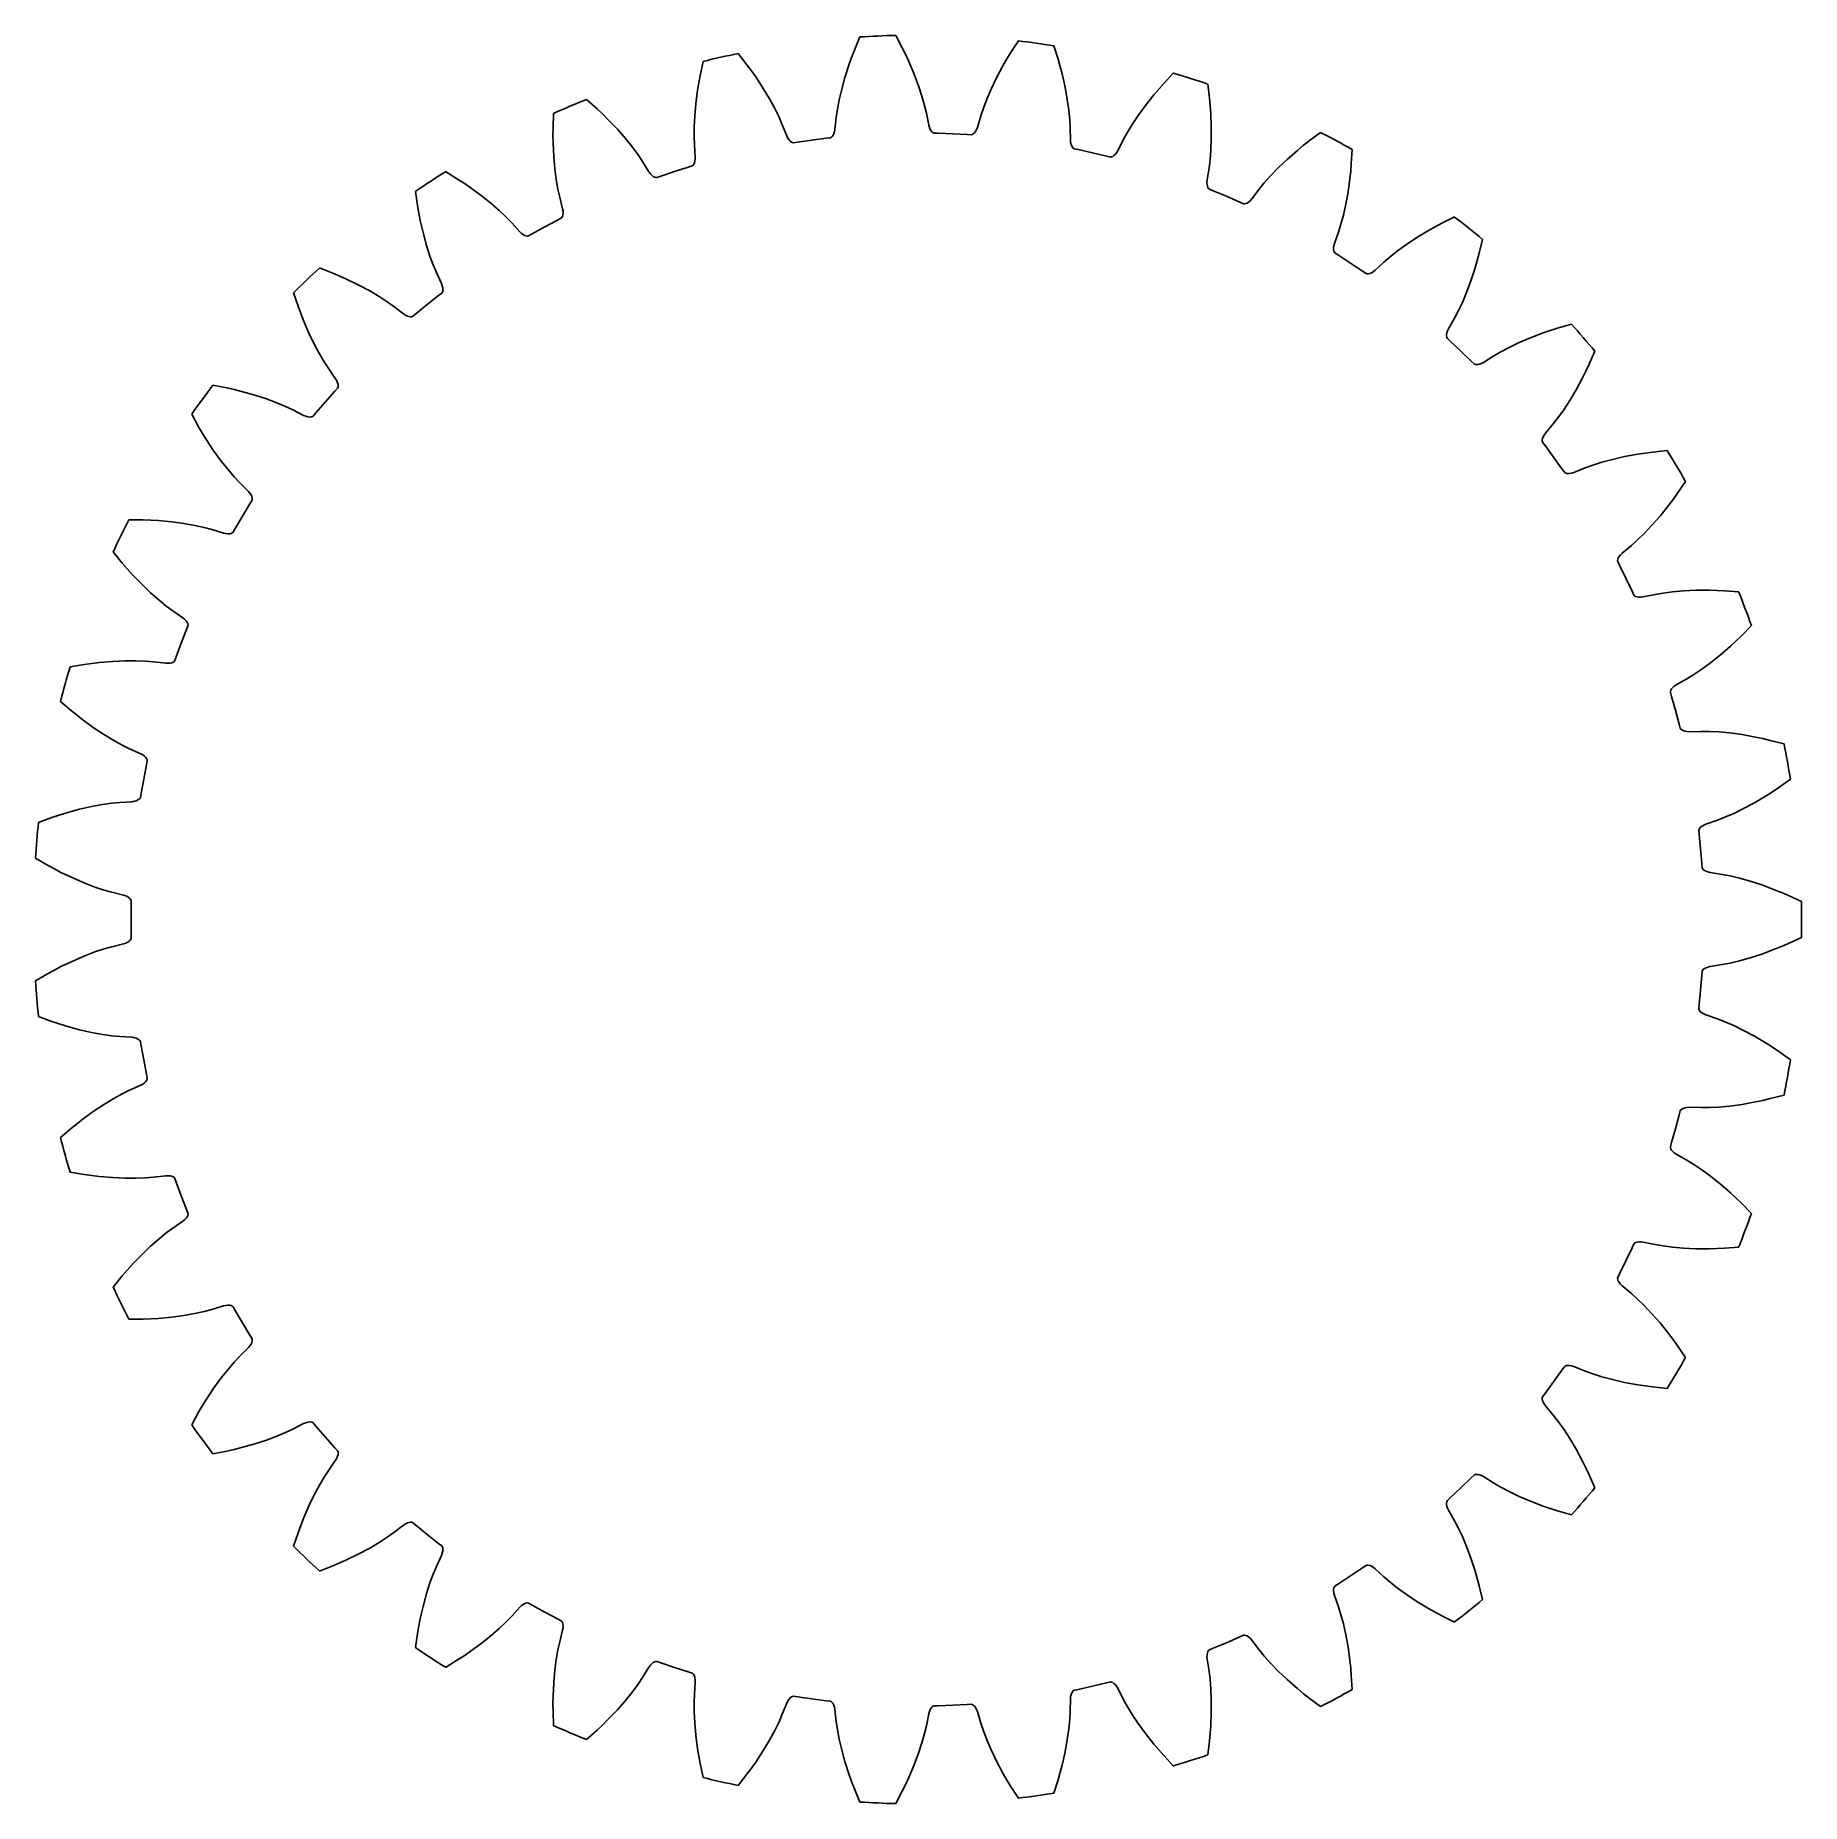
# Model space of a CAD drawing. Extents: x -19.5 to 19.6, y -19.6 to 19.6.
import ezdxf

# ---------------------------------------------------------------- set-up
doc = ezdxf.new("R2010")
doc.units = 0

msp = doc.modelspace()

# ---------------------------------------------------------------- linework, layer by layer
at = {"layer": 'layer0'}
for p, q in [((-0.481, 19.562), (-0.335, 19.282)), ((-1.456, 19.075), (-1.395, 19.234)), ((-1.395, 19.234), (-1.274, 19.526)), ((-0.335, 19.282), (-0.26, 19.129)), ((1.974, 19.028), (2.062, 19.174)), ((2.062, 19.174), (2.233, 19.44)), ((3.019, 19.333), (3.113, 19.032)), ((-4.807, 18.676), (-4.74, 18.985)), ((-3.966, 19.161), (-3.772, 18.912)), ((-3.772, 18.912), (-3.672, 18.775)), ((-1.604, 18.632), (-1.511, 18.921)), ((-1.511, 18.921), (-1.456, 19.075)), ((-0.26, 19.129), (-0.192, 18.98)), ((-0.192, 18.98), (-0.073, 18.701)), ((1.749, 18.619), (1.892, 18.887)), ((1.892, 18.887), (1.974, 19.028)), ((3.113, 19.032), (3.16, 18.868)), ((3.16, 18.868), (3.201, 18.709)), ((-4.865, 18.347), (-4.838, 18.509)), ((-4.838, 18.509), (-4.807, 18.676)), ((-3.672, 18.775), (-3.577, 18.641)), ((-3.577, 18.641), (-3.411, 18.387)), ((-1.676, 18.37), (-1.604, 18.632)), ((-0.073, 18.701), (0.023, 18.446)), ((0.023, 18.446), (0.099, 18.216)), ((1.631, 18.374), (1.749, 18.619)), ((3.201, 18.709), (3.267, 18.413)), ((3.267, 18.413), (3.316, 18.146)), ((5.34, 18.37), (5.452, 18.498)), ((5.452, 18.498), (5.668, 18.729)), ((6.423, 18.483), (6.462, 18.17)), ((-7.324, 18.145), (-7.089, 17.935)), ((-4.929, 17.776), (-4.905, 18.046)), ((-4.905, 18.046), (-4.865, 18.347)), ((-3.411, 18.387), (-3.271, 18.154)), ((-3.271, 18.154), (-3.156, 17.941)), ((-1.77, 17.926), (-1.731, 18.134)), ((-1.731, 18.134), (-1.676, 18.37)), ((0.099, 18.216), (0.156, 18.012)), ((0.156, 18.012), (0.198, 17.837)), ((1.459, 17.954), (1.535, 18.151)), ((1.535, 18.151), (1.631, 18.374)), ((3.316, 18.146), (3.35, 17.905)), ((4.886, 17.788), (5.045, 18.007)), ((5.045, 18.007), (5.234, 18.245)), ((5.234, 18.245), (5.34, 18.37)), ((6.462, 18.17), (6.478, 18)), ((6.478, 18), (6.49, 17.837)), ((-8.064, 17.518), (-8.054, 17.833)), ((-7.089, 17.935), (-6.965, 17.818)), ((-6.965, 17.818), (-6.848, 17.703)), ((-6.848, 17.703), (-6.639, 17.483)), ((-4.941, 17.533), (-4.929, 17.776)), ((-3.156, 17.941), (-3.063, 17.751)), ((-3.063, 17.751), (-2.99, 17.585)), ((-1.825, 17.48), (-1.796, 17.747)), ((-1.796, 17.747), (-1.77, 17.926)), ((0.198, 17.837), (0.25, 17.574)), ((1.326, 17.525), (1.402, 17.783)), ((1.402, 17.783), (1.459, 17.954)), ((3.35, 17.905), (3.37, 17.695)), ((3.37, 17.695), (3.38, 17.515)), ((4.751, 17.586), (4.886, 17.788)), ((6.49, 17.837), (6.503, 17.534)), ((-8.065, 17.347), (-8.064, 17.518)), ((-8.063, 17.184), (-8.065, 17.347)), ((-6.639, 17.483), (-6.46, 17.278)), ((-6.46, 17.278), (-6.308, 17.089)), ((-4.942, 17.322), (-4.941, 17.533)), ((-4.936, 17.141), (-4.942, 17.322)), ((-2.99, 17.585), (-2.892, 17.336)), ((-2.892, 17.336), (-2.867, 17.289)), ((-2.867, 17.289), (-2.841, 17.251)), ((-2.841, 17.251), (-2.816, 17.222)), ((-2.816, 17.222), (-2.79, 17.201)), ((-2.653, 17.199), (-2.336, 17.245)), ((-2.336, 17.245), (-2.019, 17.285)), ((-2.019, 17.285), (-1.929, 17.295)), ((-1.929, 17.295), (-1.907, 17.305)), ((-1.907, 17.305), (-1.886, 17.324)), ((-1.886, 17.324), (-1.867, 17.35)), ((-1.867, 17.35), (-1.851, 17.385)), ((-1.851, 17.385), (-1.836, 17.429)), ((-1.836, 17.429), (-1.825, 17.48)), ((0.25, 17.574), (0.266, 17.523)), ((0.266, 17.523), (0.285, 17.481)), ((0.285, 17.481), (0.304, 17.448)), ((0.304, 17.448), (0.326, 17.423)), ((0.326, 17.423), (0.348, 17.406)), ((0.348, 17.406), (0.371, 17.399)), ((0.371, 17.399), (0.461, 17.396)), ((0.461, 17.396), (0.781, 17.385)), ((0.781, 17.385), (1.1, 17.367)), ((1.1, 17.367), (1.19, 17.362)), ((1.19, 17.362), (1.214, 17.368)), ((1.214, 17.368), (1.237, 17.382)), ((1.237, 17.382), (1.261, 17.405)), ((1.261, 17.405), (1.284, 17.437)), ((1.284, 17.437), (1.305, 17.477)), ((1.305, 17.477), (1.326, 17.525)), ((3.38, 17.515), (3.384, 17.247)), ((3.384, 17.247), (3.391, 17.194)), ((4.434, 17.007), (4.554, 17.247)), ((4.554, 17.247), (4.641, 17.405)), ((4.641, 17.405), (4.751, 17.586)), ((6.503, 17.262), (6.493, 17.02)), ((6.503, 17.534), (6.503, 17.262)), ((8.534, 17.122), (8.668, 17.227)), ((8.668, 17.227), (8.921, 17.415)), ((-8.048, 16.88), (-8.063, 17.184)), ((-8.024, 16.61), (-8.048, 16.88)), ((-6.308, 17.089), (-6.183, 16.919)), ((-6.183, 16.919), (-6.082, 16.769)), ((-4.917, 16.874), (-4.936, 17.141)), ((-4.919, 16.821), (-4.917, 16.874)), ((-2.79, 17.201), (-2.766, 17.189)), ((-2.766, 17.189), (-2.742, 17.185)), ((-2.742, 17.185), (-2.653, 17.199)), ((3.391, 17.194), (3.401, 17.15)), ((3.401, 17.15), (3.415, 17.113)), ((3.415, 17.113), (3.431, 17.085)), ((3.431, 17.085), (3.45, 17.065)), ((3.45, 17.065), (3.472, 17.053)), ((3.472, 17.053), (3.56, 17.034)), ((3.56, 17.034), (3.872, 16.966)), ((3.872, 16.966), (4.184, 16.892)), ((4.184, 16.892), (4.271, 16.87)), ((4.271, 16.87), (4.295, 16.872)), ((4.295, 16.872), (4.321, 16.882)), ((4.321, 16.882), (4.348, 16.9)), ((4.348, 16.9), (4.376, 16.927)), ((4.376, 16.927), (4.405, 16.963)), ((4.405, 16.963), (4.434, 17.007)), ((6.493, 17.02), (6.475, 16.809)), ((8.18, 16.817), (8.408, 17.017)), ((8.408, 17.017), (8.534, 17.122)), ((9.62, 17.039), (9.602, 16.724)), ((-10.446, 16.546), (-10.177, 16.381)), ((-7.992, 16.369), (-8.024, 16.61)), ((-6.082, 16.769), (-5.941, 16.541)), ((-5.941, 16.541), (-5.908, 16.5)), ((-5.908, 16.5), (-5.876, 16.467)), ((-5.876, 16.467), (-5.846, 16.442)), ((-5.846, 16.442), (-5.817, 16.426)), ((-5.766, 16.42), (-5.681, 16.449)), ((-5.681, 16.449), (-5.378, 16.55)), ((-5.378, 16.55), (-5.072, 16.646)), ((-5.072, 16.646), (-4.986, 16.673)), ((-4.986, 16.673), (-4.966, 16.687)), ((-4.966, 16.687), (-4.949, 16.708)), ((-4.949, 16.708), (-4.935, 16.738)), ((-4.935, 16.738), (-4.925, 16.776)), ((-4.925, 16.776), (-4.919, 16.821)), ((6.453, 16.63), (6.409, 16.365)), ((6.475, 16.809), (6.453, 16.63)), ((7.675, 16.296), (7.815, 16.455)), ((7.815, 16.455), (7.983, 16.629)), ((7.983, 16.629), (8.18, 16.817)), ((9.588, 16.555), (9.571, 16.392)), ((9.602, 16.724), (9.588, 16.555)), ((-11.063, 15.796), (-11.109, 16.109)), ((-10.177, 16.381), (-10.034, 16.288)), ((-10.034, 16.288), (-9.899, 16.195)), ((-9.899, 16.195), (-9.654, 16.016)), ((-7.956, 16.161), (-7.992, 16.369)), ((-7.917, 15.984), (-7.956, 16.161)), ((-5.817, 16.426), (-5.79, 16.419)), ((-5.79, 16.419), (-5.766, 16.42)), ((6.409, 16.365), (6.407, 16.312)), ((6.407, 16.312), (6.409, 16.267)), ((6.409, 16.267), (6.416, 16.228)), ((6.416, 16.228), (6.427, 16.197)), ((6.427, 16.197), (6.442, 16.174)), ((6.442, 16.174), (6.461, 16.159)), ((6.461, 16.159), (6.544, 16.125)), ((6.544, 16.125), (6.839, 16.002)), ((7.399, 15.942), (7.561, 16.156)), ((7.561, 16.156), (7.675, 16.296)), ((9.529, 16.091), (9.481, 15.824)), ((9.571, 16.392), (9.529, 16.091)), ((-11.033, 15.628), (-11.063, 15.796)), ((-9.654, 16.016), (-9.442, 15.847)), ((-9.442, 15.847), (-9.258, 15.688)), ((-9.258, 15.688), (-9.105, 15.543)), ((-7.851, 15.725), (-7.917, 15.984)), ((-7.843, 15.672), (-7.851, 15.725)), ((-7.841, 15.627), (-7.843, 15.672)), ((6.839, 16.002), (7.132, 15.873)), ((7.132, 15.873), (7.215, 15.837)), ((7.215, 15.837), (7.239, 15.834)), ((7.239, 15.834), (7.266, 15.839)), ((7.266, 15.839), (7.296, 15.852)), ((7.296, 15.852), (7.328, 15.874)), ((7.328, 15.874), (7.363, 15.904)), ((7.363, 15.904), (7.399, 15.942)), ((9.481, 15.824), (9.427, 15.587)), ((-11.001, 15.468), (-11.033, 15.628)), ((-10.933, 15.172), (-11.001, 15.468)), ((-9.105, 15.543), (-8.978, 15.413)), ((-8.978, 15.413), (-8.799, 15.215)), ((-8.527, 15.17), (-8.246, 15.324)), ((-8.246, 15.324), (-7.963, 15.473)), ((-7.963, 15.473), (-7.883, 15.515)), ((-7.883, 15.515), (-7.866, 15.532)), ((-7.866, 15.532), (-7.853, 15.556)), ((-7.853, 15.556), (-7.845, 15.588)), ((-7.845, 15.588), (-7.841, 15.627)), ((9.373, 15.383), (9.318, 15.21)), ((9.427, 15.587), (9.373, 15.383)), ((11.311, 15.243), (11.454, 15.323)), ((11.454, 15.323), (11.605, 15.403)), ((11.605, 15.403), (11.887, 15.543)), ((-10.861, 14.91), (-10.933, 15.172)), ((-10.787, 14.679), (-10.861, 14.91)), ((-8.799, 15.215), (-8.759, 15.18)), ((-8.759, 15.18), (-8.722, 15.153)), ((-8.722, 15.153), (-8.688, 15.134)), ((-8.688, 15.134), (-8.657, 15.124)), ((-8.657, 15.124), (-8.629, 15.121)), ((-8.629, 15.121), (-8.605, 15.126)), ((-8.605, 15.126), (-8.527, 15.17)), ((9.216, 14.906), (9.211, 14.861)), ((9.228, 14.958), (9.216, 14.906)), ((9.318, 15.21), (9.228, 14.958)), ((10.627, 14.795), (10.824, 14.937)), ((10.824, 14.937), (11.051, 15.086)), ((11.051, 15.086), (11.311, 15.243)), ((12.508, 15.048), (12.434, 14.741)), ((-10.714, 14.481), (-10.787, 14.679)), ((-10.644, 14.314), (-10.714, 14.481)), ((9.211, 14.861), (9.21, 14.822)), ((9.21, 14.822), (9.216, 14.79)), ((9.216, 14.79), (9.226, 14.764)), ((9.226, 14.764), (9.242, 14.746)), ((9.242, 14.746), (9.318, 14.697)), ((9.318, 14.697), (9.587, 14.523)), ((9.587, 14.523), (9.852, 14.345)), ((10.127, 14.365), (10.324, 14.547)), ((10.324, 14.547), (10.461, 14.664)), ((10.461, 14.664), (10.627, 14.795)), ((12.39, 14.577), (12.344, 14.419)), ((12.434, 14.741), (12.39, 14.577)), ((-13.233, 14.415), (-12.939, 14.3)), ((-12.939, 14.3), (-12.781, 14.234)), ((-12.781, 14.234), (-12.632, 14.167)), ((-12.632, 14.167), (-12.359, 14.035)), ((-10.532, 14.07), (-10.644, 14.314)), ((9.852, 14.345), (9.927, 14.294)), ((9.927, 14.294), (9.95, 14.287)), ((9.95, 14.287), (9.977, 14.287)), ((9.977, 14.287), (10.009, 14.295)), ((10.009, 14.295), (10.045, 14.31)), ((10.045, 14.31), (10.084, 14.333)), ((10.084, 14.333), (10.127, 14.365)), ((12.249, 14.131), (12.154, 13.876)), ((12.344, 14.419), (12.249, 14.131)), ((-13.706, 13.567), (-13.806, 13.866)), ((-12.359, 14.035), (-12.119, 13.906)), ((-12.119, 13.906), (-11.911, 13.783)), ((-11.911, 13.783), (-11.734, 13.667)), ((-10.85, 13.605), (-10.598, 13.803)), ((-10.598, 13.803), (-10.527, 13.858)), ((-10.516, 14.02), (-10.532, 14.07)), ((-10.527, 13.858), (-10.513, 13.878)), ((-10.506, 13.975), (-10.516, 14.02)), ((-10.513, 13.878), (-10.504, 13.904)), ((-10.502, 13.937), (-10.506, 13.975)), ((-10.504, 13.904), (-10.502, 13.937)), ((12.154, 13.876), (12.059, 13.653)), ((-13.646, 13.407), (-13.706, 13.567)), ((-13.586, 13.255), (-13.646, 13.407)), ((-11.734, 13.667), (-11.586, 13.563)), ((-11.586, 13.563), (-11.374, 13.399)), ((-11.374, 13.399), (-11.329, 13.372)), ((-11.329, 13.372), (-11.287, 13.352)), ((-11.287, 13.352), (-11.25, 13.34)), ((-11.25, 13.34), (-11.218, 13.335)), ((-11.218, 13.335), (-11.19, 13.337)), ((-11.19, 13.337), (-11.168, 13.346)), ((-11.168, 13.346), (-11.098, 13.404)), ((-11.098, 13.404), (-10.85, 13.605)), ((11.885, 13.302), (11.751, 13.07)), ((11.969, 13.462), (11.885, 13.302)), ((12.059, 13.653), (11.969, 13.462)), ((-13.466, 12.976), (-13.586, 13.255)), ((-13.349, 12.731), (-13.466, 12.976)), ((11.709, 12.939), (11.708, 12.906)), ((11.716, 12.977), (11.709, 12.939)), ((11.73, 13.021), (11.716, 12.977)), ((11.751, 13.07), (11.73, 13.021)), ((13.567, 12.871), (13.851, 12.978)), ((13.851, 12.978), (14.006, 13.031)), ((14.006, 13.031), (14.168, 13.083)), ((14.168, 13.083), (14.472, 13.17)), ((-13.234, 12.517), (-13.349, 12.731)), ((11.708, 12.906), (11.714, 12.879)), ((11.714, 12.879), (11.727, 12.858)), ((11.727, 12.858), (11.793, 12.797)), ((11.793, 12.797), (12.026, 12.578)), ((12.026, 12.578), (12.255, 12.355)), ((12.755, 12.469), (12.911, 12.561)), ((12.911, 12.561), (13.098, 12.659)), ((13.098, 12.659), (13.317, 12.764)), ((13.317, 12.764), (13.567, 12.871)), ((14.994, 12.573), (14.867, 12.284)), ((-13.127, 12.335), (-13.234, 12.517)), ((-13.029, 12.183), (-13.127, 12.335)), ((-12.875, 11.964), (-13.029, 12.183)), ((12.255, 12.355), (12.319, 12.292)), ((12.319, 12.292), (12.341, 12.28)), ((12.341, 12.28), (12.368, 12.276)), ((12.368, 12.276), (12.401, 12.278)), ((12.401, 12.278), (12.439, 12.286)), ((12.439, 12.286), (12.482, 12.302)), ((12.482, 12.302), (12.529, 12.325)), ((12.529, 12.325), (12.755, 12.469)), ((14.793, 12.13), (14.72, 11.984)), ((14.867, 12.284), (14.793, 12.13)), ((-15.594, 11.82), (-15.284, 11.76)), ((-15.284, 11.76), (-15.118, 11.723)), ((-12.892, 11.689), (-12.832, 11.756)), ((-12.85, 11.917), (-12.875, 11.964)), ((-12.832, 11.875), (-12.85, 11.917)), ((-12.822, 11.837), (-12.832, 11.875)), ((-12.832, 11.756), (-12.822, 11.777)), ((-12.818, 11.805), (-12.822, 11.837)), ((-12.822, 11.777), (-12.818, 11.805)), ((14.72, 11.984), (14.575, 11.717)), ((-15.118, 11.723), (-14.959, 11.684)), ((-14.959, 11.684), (-14.666, 11.603)), ((-14.666, 11.603), (-14.408, 11.519)), ((-14.408, 11.519), (-14.18, 11.434)), ((-14.18, 11.434), (-13.985, 11.353)), ((-13.985, 11.353), (-13.822, 11.276)), ((-13.313, 11.207), (-13.105, 11.449)), ((-13.105, 11.449), (-12.892, 11.689)), ((14.436, 11.483), (14.303, 11.28)), ((14.575, 11.717), (14.436, 11.483)), ((-15.908, 10.902), (-16.06, 11.178)), ((-13.822, 11.276), (-13.584, 11.153)), ((-13.584, 11.153), (-13.534, 11.134)), ((-13.534, 11.134), (-13.49, 11.122)), ((-13.49, 11.122), (-13.451, 11.117)), ((-13.451, 11.117), (-13.419, 11.118)), ((-13.419, 11.118), (-13.392, 11.125)), ((-13.392, 11.125), (-13.372, 11.138)), ((-13.372, 11.138), (-13.313, 11.207)), ((14.069, 10.966), (13.896, 10.761)), ((14.18, 11.109), (14.069, 10.966)), ((14.303, 11.28), (14.18, 11.109)), ((-15.821, 10.755), (-15.908, 10.902)), ((-15.735, 10.616), (-15.821, 10.755)), ((-15.567, 10.363), (-15.735, 10.616)), ((13.831, 10.641), (13.825, 10.608)), ((13.825, 10.608), (13.826, 10.581)), ((13.826, 10.581), (13.834, 10.558)), ((13.845, 10.677), (13.831, 10.641)), ((13.866, 10.717), (13.845, 10.677)), ((13.896, 10.761), (13.866, 10.717)), ((-15.407, 10.143), (-15.567, 10.363)), ((13.834, 10.558), (13.888, 10.486)), ((13.888, 10.486), (14.079, 10.229)), ((14.079, 10.229), (14.264, 9.968)), ((15.148, 10.117), (15.382, 10.181)), ((15.382, 10.181), (15.647, 10.241)), ((15.647, 10.241), (15.946, 10.296)), ((15.946, 10.296), (16.108, 10.321)), ((16.108, 10.321), (16.277, 10.343)), ((16.277, 10.343), (16.591, 10.375)), ((-15.257, 9.953), (-15.407, 10.143)), ((-15.119, 9.793), (-15.257, 9.953)), ((-14.995, 9.661), (-15.119, 9.793)), ((14.264, 9.968), (14.316, 9.894)), ((14.316, 9.894), (14.335, 9.88)), ((14.335, 9.88), (14.361, 9.87)), ((14.361, 9.87), (14.394, 9.866)), ((14.394, 9.866), (14.433, 9.868)), ((14.433, 9.868), (14.478, 9.876)), ((14.478, 9.876), (14.529, 9.89)), ((14.529, 9.89), (14.777, 9.991)), ((14.777, 9.991), (14.947, 10.053)), ((14.947, 10.053), (15.148, 10.117)), ((-14.804, 9.472), (-14.995, 9.661)), ((-14.771, 9.431), (-14.804, 9.472)), ((-14.746, 9.393), (-14.771, 9.431)), ((-14.729, 9.358), (-14.746, 9.393)), ((16.821, 9.432), (16.721, 9.294)), ((16.998, 9.693), (16.821, 9.432)), ((-14.939, 8.925), (-14.772, 9.199)), ((-14.772, 9.199), (-14.725, 9.275)), ((-14.72, 9.326), (-14.729, 9.358)), ((-14.725, 9.275), (-14.719, 9.299)), ((-14.719, 9.299), (-14.72, 9.326)), ((16.623, 9.163), (16.433, 8.926)), ((16.721, 9.294), (16.623, 9.163)), ((-17.454, 8.846), (-17.138, 8.842)), ((-17.138, 8.842), (-16.968, 8.835)), ((-16.968, 8.835), (-16.805, 8.825)), ((-16.805, 8.825), (-16.502, 8.797)), ((-16.502, 8.797), (-16.233, 8.761)), ((-16.233, 8.761), (-15.994, 8.719)), ((-15.994, 8.719), (-15.788, 8.673)), ((-15.788, 8.673), (-15.613, 8.627)), ((-15.613, 8.627), (-15.357, 8.548)), ((-15.145, 8.571), (-15.1, 8.649)), ((-15.1, 8.649), (-14.939, 8.925)), ((16.255, 8.721), (16.087, 8.545)), ((16.433, 8.926), (16.255, 8.721)), ((-15.357, 8.548), (-15.305, 8.538)), ((-15.305, 8.538), (-15.259, 8.535)), ((-15.259, 8.535), (-15.22, 8.536)), ((-15.22, 8.536), (-15.188, 8.543)), ((-15.188, 8.543), (-15.163, 8.555)), ((-15.163, 8.555), (-15.145, 8.571)), ((15.801, 8.278), (15.594, 8.107)), ((15.936, 8.398), (15.801, 8.278)), ((16.087, 8.545), (15.936, 8.398)), ((-17.599, 7.886), (-17.798, 8.131)), ((-17.487, 7.757), (-17.599, 7.886)), ((15.497, 7.969), (15.493, 7.942)), ((15.493, 7.942), (15.497, 7.918)), ((15.509, 8), (15.497, 7.969)), ((15.497, 7.918), (15.537, 7.837)), ((15.529, 8.033), (15.509, 8)), ((15.557, 8.069), (15.529, 8.033)), ((15.537, 7.837), (15.679, 7.55)), ((15.594, 8.107), (15.557, 8.069)), ((-17.378, 7.636), (-17.487, 7.757)), ((-17.167, 7.417), (-17.378, 7.636)), ((15.679, 7.55), (15.815, 7.261)), ((-16.971, 7.229), (-17.167, 7.417)), ((-16.789, 7.069), (-16.971, 7.229)), ((-16.624, 6.936), (-16.789, 7.069)), ((15.815, 7.261), (15.853, 7.179)), ((15.853, 7.179), (15.869, 7.161)), ((15.869, 7.161), (15.893, 7.147)), ((15.893, 7.147), (15.924, 7.137)), ((15.924, 7.137), (15.963, 7.132)), ((15.963, 7.132), (16.008, 7.132)), ((16.008, 7.132), (16.061, 7.137)), ((16.061, 7.137), (16.324, 7.192)), ((16.324, 7.192), (16.502, 7.223)), ((16.502, 7.223), (16.711, 7.25)), ((16.711, 7.25), (16.953, 7.271)), ((16.953, 7.271), (17.224, 7.283)), ((17.224, 7.283), (17.528, 7.284)), ((17.528, 7.284), (17.692, 7.279)), ((17.692, 7.279), (17.862, 7.27)), ((17.862, 7.27), (18.177, 7.246)), ((-16.479, 6.828), (-16.624, 6.936)), ((-16.258, 6.677), (-16.479, 6.828)), ((-16.218, 6.642), (-16.258, 6.677)), ((-16.292, 6.115), (-16.177, 6.413)), ((-16.186, 6.609), (-16.218, 6.642)), ((-16.163, 6.577), (-16.186, 6.609)), ((-16.177, 6.413), (-16.144, 6.497)), ((-16.149, 6.548), (-16.163, 6.577)), ((-16.142, 6.521), (-16.149, 6.548)), ((-16.144, 6.497), (-16.142, 6.521)), ((18.235, 6.277), (18.112, 6.159)), ((18.455, 6.503), (18.235, 6.277)), ((-16.402, 5.814), (-16.292, 6.115)), ((17.992, 6.047), (17.763, 5.848)), ((18.112, 6.159), (17.992, 6.047)), ((-18.753, 5.587), (-18.442, 5.64)), ((-18.442, 5.64), (-18.273, 5.664)), ((-18.273, 5.664), (-18.11, 5.683)), ((-18.11, 5.683), (-17.808, 5.71)), ((-17.808, 5.71), (-17.537, 5.722)), ((-17.537, 5.722), (-17.294, 5.723)), ((-17.294, 5.723), (-17.083, 5.715)), ((-17.083, 5.715), (-16.903, 5.7)), ((-16.903, 5.7), (-16.636, 5.669)), ((-16.636, 5.669), (-16.583, 5.668)), ((-16.583, 5.668), (-16.538, 5.673)), ((-16.538, 5.673), (-16.5, 5.681)), ((-16.5, 5.681), (-16.469, 5.694)), ((-16.469, 5.694), (-16.447, 5.71)), ((-16.447, 5.71), (-16.432, 5.729)), ((-16.432, 5.729), (-16.402, 5.814)), ((17.355, 5.535), (17.179, 5.418)), ((17.551, 5.679), (17.355, 5.535)), ((17.763, 5.848), (17.551, 5.679)), ((16.688, 5.102), (16.671, 5.074)), ((16.714, 5.131), (16.688, 5.102)), ((16.748, 5.162), (16.714, 5.131)), ((16.791, 5.192), (16.748, 5.162)), ((17.025, 5.324), (16.791, 5.192)), ((17.179, 5.418), (17.025, 5.324)), ((-18.724, 4.617), (-18.964, 4.822)), ((16.671, 5.074), (16.662, 5.048)), ((16.662, 5.048), (16.662, 5.024)), ((16.662, 5.024), (16.687, 4.937)), ((16.687, 4.937), (16.775, 4.63)), ((-18.591, 4.51), (-18.724, 4.617)), ((-18.462, 4.41), (-18.591, 4.51)), ((-18.216, 4.232), (-18.462, 4.41)), ((16.775, 4.63), (16.857, 4.32)), ((16.857, 4.32), (16.88, 4.233)), ((-17.989, 4.083), (-18.216, 4.232)), ((-17.781, 3.957), (-17.989, 4.083)), ((-17.596, 3.856), (-17.781, 3.957)), ((16.88, 4.233), (16.893, 4.213)), ((16.893, 4.213), (16.914, 4.195)), ((16.914, 4.195), (16.943, 4.179)), ((16.943, 4.179), (16.98, 4.167)), ((16.98, 4.167), (17.025, 4.159)), ((17.025, 4.159), (17.077, 4.155)), ((17.077, 4.155), (17.345, 4.162)), ((17.345, 4.162), (17.526, 4.16)), ((17.526, 4.16), (17.737, 4.149)), ((17.737, 4.149), (17.979, 4.127)), ((17.979, 4.127), (18.248, 4.09)), ((18.248, 4.09), (18.547, 4.037)), ((18.547, 4.037), (18.707, 4.003)), ((18.707, 4.003), (18.873, 3.964)), ((18.873, 3.964), (19.178, 3.884)), ((-17.434, 3.776), (-17.596, 3.856)), ((-17.189, 3.666), (-17.434, 3.776)), ((-17.143, 3.64), (-17.189, 3.666)), ((-17.106, 3.612), (-17.143, 3.64)), ((-17.078, 3.586), (-17.106, 3.612)), ((-17.059, 3.559), (-17.078, 3.586)), ((-17.047, 3.534), (-17.059, 3.559)), ((-17.045, 3.51), (-17.047, 3.534)), ((-17.122, 3.107), (-17.062, 3.422)), ((-17.062, 3.422), (-17.045, 3.51)), ((-17.191, 2.703), (-17.177, 2.792)), ((-17.177, 2.792), (-17.122, 3.107)), ((18.921, 2.825), (18.783, 2.738)), ((19.063, 2.92), (18.921, 2.825)), ((19.32, 3.103), (19.063, 2.92)), ((-18.991, 2.31), (-18.834, 2.358)), ((-18.834, 2.358), (-18.541, 2.438)), ((-18.541, 2.438), (-18.276, 2.499)), ((-18.276, 2.499), (-18.038, 2.543)), ((-18.038, 2.543), (-17.828, 2.573)), ((-17.828, 2.573), (-17.649, 2.59)), ((-17.649, 2.59), (-17.381, 2.607)), ((-17.381, 2.607), (-17.329, 2.616)), ((-17.329, 2.616), (-17.285, 2.629)), ((-17.285, 2.629), (-17.249, 2.644)), ((-17.249, 2.644), (-17.221, 2.662)), ((-17.221, 2.662), (-17.202, 2.681)), ((-17.202, 2.681), (-17.191, 2.703)), ((18.064, 2.348), (17.87, 2.263)), ((18.282, 2.454), (18.064, 2.348)), ((18.522, 2.582), (18.282, 2.454)), ((18.783, 2.738), (18.522, 2.582)), ((-19.449, 2.149), (-19.152, 2.256)), ((-19.152, 2.256), (-18.991, 2.31)), ((17.296, 1.992), (17.291, 1.968)), ((17.291, 1.968), (17.3, 1.878)), ((17.309, 2.016), (17.296, 1.992)), ((17.331, 2.04), (17.309, 2.016)), ((17.361, 2.065), (17.331, 2.04)), ((17.4, 2.088), (17.361, 2.065)), ((17.448, 2.111), (17.4, 2.088)), ((17.702, 2.198), (17.448, 2.111)), ((17.87, 2.263), (17.702, 2.198)), ((17.3, 1.878), (17.332, 1.56)), ((-19.248, 1.2), (-19.52, 1.358)), ((-19.098, 1.118), (-19.248, 1.2)), ((17.332, 1.56), (17.358, 1.241)), ((17.358, 1.241), (17.364, 1.151)), ((-18.953, 1.043), (-19.098, 1.118)), ((-18.679, 0.912), (-18.953, 1.043)), ((-18.429, 0.805), (-18.679, 0.912)), ((-18.202, 0.719), (-18.429, 0.805)), ((17.364, 1.151), (17.373, 1.129)), ((17.373, 1.129), (17.391, 1.107)), ((17.391, 1.107), (17.417, 1.087)), ((17.417, 1.087), (17.451, 1.069)), ((17.451, 1.069), (17.494, 1.052)), ((17.494, 1.052), (17.545, 1.039)), ((17.545, 1.039), (17.81, 0.998)), ((17.81, 0.998), (17.987, 0.964)), ((17.987, 0.964), (18.193, 0.916)), ((18.193, 0.916), (18.427, 0.85)), ((18.427, 0.85), (18.685, 0.766)), ((-18.001, 0.652), (-18.202, 0.719)), ((-17.828, 0.602), (-18.001, 0.652)), ((-17.567, 0.538), (-17.828, 0.602)), ((-17.518, 0.52), (-17.567, 0.538)), ((-17.477, 0.5), (-17.518, 0.52)), ((-17.444, 0.479), (-17.477, 0.5)), ((-17.42, 0.456), (-17.444, 0.479)), ((-17.405, 0.433), (-17.42, 0.456)), ((-17.398, 0.41), (-17.405, 0.433)), ((-17.399, 0.32), (-17.398, 0.41)), ((18.685, 0.766), (18.97, 0.66)), ((18.97, 0.66), (19.121, 0.598)), ((19.121, 0.598), (19.278, 0.531)), ((19.278, 0.531), (19.563, 0.397)), ((-17.402, 0), (-17.399, 0.32)), ((-17.399, -0.32), (-17.402, 0)), ((-17.398, -0.41), (-17.399, -0.32)), ((-18.429, -0.805), (-18.202, -0.719)), ((-18.202, -0.719), (-18.001, -0.652)), ((-18.001, -0.652), (-17.828, -0.602)), ((-17.828, -0.602), (-17.567, -0.538)), ((-17.567, -0.538), (-17.518, -0.52)), ((-17.518, -0.52), (-17.477, -0.5)), ((-17.477, -0.5), (-17.444, -0.479)), ((-17.444, -0.479), (-17.42, -0.456)), ((-17.42, -0.456), (-17.405, -0.433)), ((-17.405, -0.433), (-17.398, -0.41)), ((18.685, -0.766), (18.427, -0.85)), ((18.97, -0.66), (18.685, -0.766)), ((19.121, -0.598), (18.97, -0.66)), ((19.278, -0.531), (19.121, -0.598)), ((19.563, -0.397), (19.278, -0.531)), ((-19.248, -1.2), (-19.098, -1.118)), ((-19.098, -1.118), (-18.953, -1.043)), ((-18.953, -1.043), (-18.679, -0.912)), ((-18.679, -0.912), (-18.429, -0.805)), ((17.364, -1.151), (17.358, -1.241)), ((17.373, -1.129), (17.364, -1.151)), ((17.391, -1.107), (17.373, -1.129)), ((17.417, -1.087), (17.391, -1.107)), ((17.451, -1.069), (17.417, -1.087)), ((17.494, -1.052), (17.451, -1.069)), ((17.545, -1.039), (17.494, -1.052)), ((17.81, -0.998), (17.545, -1.039)), ((17.987, -0.964), (17.81, -0.998)), ((18.193, -0.916), (17.987, -0.964)), ((18.427, -0.85), (18.193, -0.916)), ((-19.52, -1.358), (-19.248, -1.2)), ((17.332, -1.56), (17.3, -1.878)), ((17.358, -1.241), (17.332, -1.56)), ((17.3, -1.878), (17.291, -1.968)), ((-19.152, -2.256), (-19.449, -2.149)), ((-18.991, -2.31), (-19.152, -2.256)), ((-18.834, -2.358), (-18.991, -2.31)), ((17.291, -1.968), (17.296, -1.992)), ((17.296, -1.992), (17.309, -2.016)), ((17.309, -2.016), (17.331, -2.04)), ((17.331, -2.04), (17.361, -2.065)), ((17.361, -2.065), (17.4, -2.088)), ((17.4, -2.088), (17.448, -2.111)), ((17.448, -2.111), (17.702, -2.198)), ((17.702, -2.198), (17.87, -2.263)), ((17.87, -2.263), (18.064, -2.348)), ((-18.541, -2.438), (-18.834, -2.358)), ((-18.276, -2.499), (-18.541, -2.438)), ((-18.038, -2.543), (-18.276, -2.499)), ((-17.828, -2.573), (-18.038, -2.543)), ((-17.649, -2.59), (-17.828, -2.573)), ((-17.381, -2.607), (-17.649, -2.59)), ((-17.329, -2.616), (-17.381, -2.607)), ((-17.285, -2.629), (-17.329, -2.616)), ((-17.249, -2.644), (-17.285, -2.629)), ((-17.221, -2.662), (-17.249, -2.644)), ((-17.202, -2.681), (-17.221, -2.662)), ((-17.191, -2.703), (-17.202, -2.681)), ((-17.177, -2.792), (-17.191, -2.703)), ((18.064, -2.348), (18.282, -2.454)), ((18.282, -2.454), (18.522, -2.582)), ((18.522, -2.582), (18.783, -2.738)), ((18.783, -2.738), (18.921, -2.825)), ((-17.122, -3.107), (-17.177, -2.792)), ((-17.062, -3.422), (-17.122, -3.107)), ((18.921, -2.825), (19.063, -2.92)), ((19.063, -2.92), (19.32, -3.103)), ((-17.045, -3.51), (-17.062, -3.422)), ((-17.047, -3.534), (-17.045, -3.51)), ((-17.781, -3.957), (-17.596, -3.856)), ((-17.596, -3.856), (-17.434, -3.776)), ((-17.434, -3.776), (-17.189, -3.666)), ((-17.189, -3.666), (-17.143, -3.64)), ((-17.143, -3.64), (-17.106, -3.612)), ((-17.106, -3.612), (-17.078, -3.586)), ((-17.078, -3.586), (-17.059, -3.559)), ((-17.059, -3.559), (-17.047, -3.534)), ((19.178, -3.884), (18.873, -3.964)), ((-18.462, -4.41), (-18.216, -4.232)), ((-18.216, -4.232), (-17.989, -4.083)), ((-17.989, -4.083), (-17.781, -3.957)), ((16.88, -4.233), (16.857, -4.32)), ((16.893, -4.213), (16.88, -4.233)), ((16.914, -4.195), (16.893, -4.213)), ((16.943, -4.179), (16.914, -4.195)), ((16.98, -4.167), (16.943, -4.179)), ((17.025, -4.159), (16.98, -4.167)), ((17.077, -4.155), (17.025, -4.159)), ((17.345, -4.162), (17.077, -4.155)), ((17.526, -4.16), (17.345, -4.162)), ((17.737, -4.149), (17.526, -4.16)), ((17.979, -4.127), (17.737, -4.149)), ((18.248, -4.09), (17.979, -4.127)), ((18.547, -4.037), (18.248, -4.09)), ((18.707, -4.003), (18.547, -4.037)), ((18.873, -3.964), (18.707, -4.003)), ((-18.964, -4.822), (-18.724, -4.617)), ((-18.724, -4.617), (-18.591, -4.51)), ((-18.591, -4.51), (-18.462, -4.41)), ((16.775, -4.63), (16.687, -4.937)), ((16.857, -4.32), (16.775, -4.63)), ((16.687, -4.937), (16.662, -5.024)), ((16.662, -5.024), (16.662, -5.048)), ((16.662, -5.048), (16.671, -5.074)), ((16.671, -5.074), (16.688, -5.102)), ((16.688, -5.102), (16.714, -5.131)), ((16.714, -5.131), (16.748, -5.162)), ((16.748, -5.162), (16.791, -5.192)), ((16.791, -5.192), (17.025, -5.324)), ((17.025, -5.324), (17.179, -5.418)), ((17.179, -5.418), (17.355, -5.535)), ((-18.442, -5.64), (-18.753, -5.587)), ((-18.273, -5.664), (-18.442, -5.64)), ((-18.11, -5.683), (-18.273, -5.664)), ((-17.808, -5.71), (-18.11, -5.683)), ((-17.537, -5.722), (-17.808, -5.71)), ((-17.294, -5.723), (-17.537, -5.722)), ((-17.083, -5.715), (-17.294, -5.723)), ((-16.903, -5.7), (-17.083, -5.715)), ((-16.636, -5.669), (-16.903, -5.7)), ((-16.583, -5.668), (-16.636, -5.669)), ((-16.538, -5.673), (-16.583, -5.668)), ((-16.5, -5.681), (-16.538, -5.673)), ((-16.469, -5.694), (-16.5, -5.681)), ((-16.447, -5.71), (-16.469, -5.694)), ((-16.432, -5.729), (-16.447, -5.71)), ((-16.402, -5.814), (-16.432, -5.729)), ((-16.292, -6.115), (-16.402, -5.814)), ((17.355, -5.535), (17.551, -5.679)), ((17.551, -5.679), (17.763, -5.848)), ((17.763, -5.848), (17.992, -6.047)), ((-16.177, -6.413), (-16.292, -6.115)), ((17.992, -6.047), (18.112, -6.159)), ((18.112, -6.159), (18.235, -6.277)), ((-16.258, -6.677), (-16.218, -6.642)), ((-16.218, -6.642), (-16.186, -6.609)), ((-16.186, -6.609), (-16.163, -6.577)), ((-16.144, -6.497), (-16.177, -6.413)), ((-16.163, -6.577), (-16.149, -6.548)), ((-16.149, -6.548), (-16.142, -6.521)), ((-16.142, -6.521), (-16.144, -6.497)), ((18.235, -6.277), (18.455, -6.503)), ((-16.789, -7.069), (-16.624, -6.936)), ((-16.624, -6.936), (-16.479, -6.828)), ((-16.479, -6.828), (-16.258, -6.677)), ((-17.378, -7.636), (-17.167, -7.417)), ((-17.167, -7.417), (-16.971, -7.229)), ((-16.971, -7.229), (-16.789, -7.069)), ((15.815, -7.261), (15.679, -7.55)), ((15.853, -7.179), (15.815, -7.261)), ((15.869, -7.161), (15.853, -7.179)), ((15.893, -7.147), (15.869, -7.161)), ((15.924, -7.137), (15.893, -7.147)), ((15.963, -7.132), (15.924, -7.137)), ((16.008, -7.132), (15.963, -7.132)), ((16.061, -7.137), (16.008, -7.132)), ((16.324, -7.192), (16.061, -7.137)), ((16.502, -7.223), (16.324, -7.192)), ((16.711, -7.25), (16.502, -7.223)), ((16.953, -7.271), (16.711, -7.25)), ((17.224, -7.283), (16.953, -7.271)), ((17.528, -7.284), (17.224, -7.283)), ((17.692, -7.279), (17.528, -7.284)), ((17.862, -7.27), (17.692, -7.279)), ((18.177, -7.246), (17.862, -7.27)), ((-17.599, -7.886), (-17.487, -7.757)), ((-17.487, -7.757), (-17.378, -7.636)), ((15.679, -7.55), (15.537, -7.837)), ((-17.798, -8.131), (-17.599, -7.886)), ((15.497, -7.918), (15.493, -7.942)), ((15.493, -7.942), (15.497, -7.969)), ((15.537, -7.837), (15.497, -7.918)), ((15.497, -7.969), (15.509, -8)), ((15.509, -8), (15.529, -8.033)), ((15.529, -8.033), (15.557, -8.069)), ((15.557, -8.069), (15.594, -8.107)), ((15.594, -8.107), (15.801, -8.278)), ((-15.357, -8.548), (-15.613, -8.627)), ((-15.305, -8.538), (-15.357, -8.548)), ((-15.259, -8.535), (-15.305, -8.538)), ((-15.22, -8.536), (-15.259, -8.535)), ((-15.188, -8.543), (-15.22, -8.536)), ((-15.163, -8.555), (-15.188, -8.543)), ((-15.145, -8.571), (-15.163, -8.555)), ((-15.1, -8.649), (-15.145, -8.571)), ((15.801, -8.278), (15.936, -8.398)), ((15.936, -8.398), (16.087, -8.545)), ((16.087, -8.545), (16.255, -8.721)), ((-17.138, -8.842), (-17.454, -8.846)), ((-16.968, -8.835), (-17.138, -8.842)), ((-16.805, -8.825), (-16.968, -8.835)), ((-16.502, -8.797), (-16.805, -8.825)), ((-16.233, -8.761), (-16.502, -8.797)), ((-15.994, -8.719), (-16.233, -8.761)), ((-15.788, -8.673), (-15.994, -8.719)), ((-15.613, -8.627), (-15.788, -8.673)), ((-14.939, -8.925), (-15.1, -8.649)), ((-14.772, -9.199), (-14.939, -8.925)), ((16.255, -8.721), (16.433, -8.926)), ((16.433, -8.926), (16.623, -9.163)), ((-14.725, -9.275), (-14.772, -9.199)), ((-14.746, -9.393), (-14.729, -9.358)), ((-14.729, -9.358), (-14.72, -9.326)), ((-14.719, -9.299), (-14.725, -9.275)), ((-14.72, -9.326), (-14.719, -9.299)), ((16.623, -9.163), (16.721, -9.294)), ((16.721, -9.294), (16.821, -9.432)), ((-15.119, -9.793), (-14.995, -9.661)), ((-14.995, -9.661), (-14.804, -9.472)), ((-14.804, -9.472), (-14.771, -9.431)), ((-14.771, -9.431), (-14.746, -9.393)), ((16.821, -9.432), (16.998, -9.693)), ((-15.567, -10.363), (-15.407, -10.143)), ((-15.407, -10.143), (-15.257, -9.953)), ((-15.257, -9.953), (-15.119, -9.793)), ((14.264, -9.968), (14.079, -10.229)), ((14.316, -9.894), (14.264, -9.968)), ((14.335, -9.88), (14.316, -9.894)), ((14.361, -9.87), (14.335, -9.88)), ((14.394, -9.866), (14.361, -9.87)), ((14.433, -9.868), (14.394, -9.866)), ((14.478, -9.876), (14.433, -9.868)), ((14.529, -9.89), (14.478, -9.876)), ((14.777, -9.991), (14.529, -9.89)), ((14.947, -10.053), (14.777, -9.991)), ((15.148, -10.117), (14.947, -10.053)), ((15.382, -10.181), (15.148, -10.117)), ((-15.735, -10.616), (-15.567, -10.363)), ((13.834, -10.558), (13.826, -10.581)), ((13.888, -10.486), (13.834, -10.558)), ((14.079, -10.229), (13.888, -10.486)), ((15.647, -10.241), (15.382, -10.181)), ((15.946, -10.296), (15.647, -10.241)), ((16.108, -10.321), (15.946, -10.296)), ((16.277, -10.343), (16.108, -10.321)), ((16.591, -10.375), (16.277, -10.343)), ((-16.06, -11.178), (-15.908, -10.902)), ((-15.908, -10.902), (-15.821, -10.755)), ((-15.821, -10.755), (-15.735, -10.616)), ((13.826, -10.581), (13.825, -10.608)), ((13.825, -10.608), (13.831, -10.641)), ((13.831, -10.641), (13.845, -10.677)), ((13.845, -10.677), (13.866, -10.717)), ((13.866, -10.717), (13.896, -10.761)), ((13.896, -10.761), (14.069, -10.966)), ((-13.822, -11.276), (-13.985, -11.353)), ((-13.584, -11.153), (-13.822, -11.276)), ((-13.534, -11.134), (-13.584, -11.153)), ((-13.49, -11.122), (-13.534, -11.134)), ((-13.451, -11.117), (-13.49, -11.122)), ((-13.419, -11.118), (-13.451, -11.117)), ((-13.392, -11.125), (-13.419, -11.118)), ((-13.372, -11.138), (-13.392, -11.125)), ((-13.313, -11.207), (-13.372, -11.138)), ((-13.105, -11.449), (-13.313, -11.207)), ((14.069, -10.966), (14.18, -11.109)), ((14.18, -11.109), (14.303, -11.28)), ((14.303, -11.28), (14.436, -11.483)), ((-15.118, -11.723), (-15.284, -11.76)), ((-14.959, -11.684), (-15.118, -11.723)), ((-14.666, -11.603), (-14.959, -11.684)), ((-14.408, -11.519), (-14.666, -11.603)), ((-14.18, -11.434), (-14.408, -11.519)), ((-13.985, -11.353), (-14.18, -11.434)), ((-12.892, -11.689), (-13.105, -11.449)), ((-12.832, -11.756), (-12.892, -11.689)), ((14.436, -11.483), (14.575, -11.717)), ((14.575, -11.717), (14.72, -11.984)), ((-15.284, -11.76), (-15.594, -11.82)), ((-13.029, -12.183), (-12.875, -11.964)), ((-12.875, -11.964), (-12.85, -11.917)), ((-12.85, -11.917), (-12.832, -11.875)), ((-12.822, -11.777), (-12.832, -11.756)), ((-12.832, -11.875), (-12.822, -11.837)), ((-12.818, -11.805), (-12.822, -11.777)), ((-12.822, -11.837), (-12.818, -11.805)), ((14.72, -11.984), (14.793, -12.13)), ((-13.349, -12.731), (-13.234, -12.517)), ((-13.234, -12.517), (-13.127, -12.335)), ((-13.127, -12.335), (-13.029, -12.183)), ((12.255, -12.355), (12.026, -12.578)), ((12.319, -12.292), (12.255, -12.355)), ((12.341, -12.28), (12.319, -12.292)), ((12.368, -12.276), (12.341, -12.28)), ((12.401, -12.278), (12.368, -12.276)), ((12.439, -12.286), (12.401, -12.278)), ((12.482, -12.302), (12.439, -12.286)), ((12.529, -12.325), (12.482, -12.302)), ((12.755, -12.469), (12.529, -12.325)), ((12.911, -12.561), (12.755, -12.469)), ((14.793, -12.13), (14.867, -12.284)), ((14.867, -12.284), (14.994, -12.573)), ((-13.466, -12.976), (-13.349, -12.731)), ((11.714, -12.879), (11.708, -12.906)), ((11.708, -12.906), (11.709, -12.939)), ((11.727, -12.858), (11.714, -12.879)), ((11.793, -12.797), (11.727, -12.858)), ((12.026, -12.578), (11.793, -12.797)), ((13.098, -12.659), (12.911, -12.561)), ((13.317, -12.764), (13.098, -12.659)), ((13.567, -12.871), (13.317, -12.764)), ((13.851, -12.978), (13.567, -12.871)), ((-13.646, -13.407), (-13.586, -13.255)), ((-13.586, -13.255), (-13.466, -12.976)), ((11.709, -12.939), (11.716, -12.977)), ((11.716, -12.977), (11.73, -13.021)), ((11.73, -13.021), (11.751, -13.07)), ((11.751, -13.07), (11.885, -13.302)), ((14.006, -13.031), (13.851, -12.978)), ((14.168, -13.083), (14.006, -13.031)), ((14.472, -13.17), (14.168, -13.083)), ((-13.806, -13.866), (-13.706, -13.567)), ((-13.706, -13.567), (-13.646, -13.407)), ((-11.734, -13.667), (-11.911, -13.783)), ((-11.586, -13.563), (-11.734, -13.667)), ((-11.374, -13.399), (-11.586, -13.563)), ((-11.329, -13.372), (-11.374, -13.399)), ((-11.287, -13.352), (-11.329, -13.372)), ((-11.25, -13.34), (-11.287, -13.352)), ((-11.218, -13.335), (-11.25, -13.34)), ((-11.19, -13.337), (-11.218, -13.335)), ((-11.168, -13.346), (-11.19, -13.337)), ((-11.098, -13.404), (-11.168, -13.346)), ((-10.85, -13.605), (-11.098, -13.404)), ((-10.598, -13.803), (-10.85, -13.605)), ((11.885, -13.302), (11.969, -13.462)), ((11.969, -13.462), (12.059, -13.653)), ((12.059, -13.653), (12.154, -13.876)), ((-12.359, -14.035), (-12.632, -14.167)), ((-12.119, -13.906), (-12.359, -14.035)), ((-11.911, -13.783), (-12.119, -13.906)), ((-10.644, -14.314), (-10.532, -14.07)), ((-10.527, -13.858), (-10.598, -13.803)), ((-10.532, -14.07), (-10.516, -14.02)), ((-10.513, -13.878), (-10.527, -13.858)), ((-10.516, -14.02), (-10.506, -13.975)), ((-10.504, -13.904), (-10.513, -13.878)), ((-10.506, -13.975), (-10.502, -13.937)), ((-10.502, -13.937), (-10.504, -13.904)), ((12.154, -13.876), (12.249, -14.131)), ((-12.939, -14.3), (-13.233, -14.415)), ((-12.781, -14.234), (-12.939, -14.3)), ((-12.632, -14.167), (-12.781, -14.234)), ((-10.714, -14.481), (-10.644, -14.314)), ((9.852, -14.345), (9.587, -14.523)), ((9.927, -14.294), (9.852, -14.345)), ((9.95, -14.287), (9.927, -14.294)), ((9.977, -14.287), (9.95, -14.287)), ((10.009, -14.295), (9.977, -14.287)), ((10.045, -14.31), (10.009, -14.295)), ((10.084, -14.333), (10.045, -14.31)), ((10.127, -14.365), (10.084, -14.333)), ((10.324, -14.547), (10.127, -14.365)), ((12.249, -14.131), (12.344, -14.419)), ((12.344, -14.419), (12.39, -14.577)), ((-10.861, -14.91), (-10.787, -14.679)), ((-10.787, -14.679), (-10.714, -14.481)), ((9.216, -14.79), (9.21, -14.822)), ((9.21, -14.822), (9.211, -14.861)), ((9.211, -14.861), (9.216, -14.906)), ((9.226, -14.764), (9.216, -14.79)), ((9.242, -14.746), (9.226, -14.764)), ((9.318, -14.697), (9.242, -14.746)), ((9.587, -14.523), (9.318, -14.697)), ((10.461, -14.664), (10.324, -14.547)), ((10.627, -14.795), (10.461, -14.664)), ((10.824, -14.937), (10.627, -14.795)), ((12.39, -14.577), (12.434, -14.741)), ((12.434, -14.741), (12.508, -15.048)), ((-11.001, -15.468), (-10.933, -15.172)), ((-10.933, -15.172), (-10.861, -14.91)), ((-8.799, -15.215), (-8.978, -15.413)), ((-8.759, -15.18), (-8.799, -15.215)), ((-8.722, -15.153), (-8.759, -15.18)), ((-8.688, -15.134), (-8.722, -15.153)), ((-8.657, -15.124), (-8.688, -15.134)), ((-8.629, -15.121), (-8.657, -15.124)), ((-8.605, -15.126), (-8.629, -15.121)), ((-8.527, -15.17), (-8.605, -15.126)), ((-8.246, -15.324), (-8.527, -15.17)), ((9.216, -14.906), (9.228, -14.958)), ((9.228, -14.958), (9.318, -15.21)), ((9.318, -15.21), (9.373, -15.383)), ((11.051, -15.086), (10.824, -14.937)), ((11.311, -15.243), (11.051, -15.086)), ((11.454, -15.323), (11.311, -15.243)), ((-11.063, -15.796), (-11.033, -15.628)), ((-11.033, -15.628), (-11.001, -15.468)), ((-9.105, -15.543), (-9.258, -15.688)), ((-8.978, -15.413), (-9.105, -15.543)), ((-7.963, -15.473), (-8.246, -15.324)), ((-7.883, -15.515), (-7.963, -15.473)), ((-7.866, -15.532), (-7.883, -15.515)), ((-7.853, -15.556), (-7.866, -15.532)), ((-7.845, -15.588), (-7.853, -15.556)), ((-7.841, -15.627), (-7.845, -15.588)), ((-7.843, -15.672), (-7.841, -15.627)), ((9.373, -15.383), (9.427, -15.587)), ((9.427, -15.587), (9.481, -15.824)), ((11.605, -15.403), (11.454, -15.323)), ((11.887, -15.543), (11.605, -15.403)), ((-11.109, -16.109), (-11.063, -15.796)), ((-9.654, -16.016), (-9.899, -16.195)), ((-9.442, -15.847), (-9.654, -16.016)), ((-9.258, -15.688), (-9.442, -15.847)), ((-7.956, -16.161), (-7.917, -15.984)), ((-7.917, -15.984), (-7.851, -15.725)), ((-7.851, -15.725), (-7.843, -15.672)), ((6.839, -16.002), (6.544, -16.125)), ((7.132, -15.873), (6.839, -16.002)), ((7.215, -15.837), (7.132, -15.873)), ((7.239, -15.834), (7.215, -15.837)), ((7.266, -15.839), (7.239, -15.834)), ((7.296, -15.852), (7.266, -15.839)), ((7.328, -15.874), (7.296, -15.852)), ((7.363, -15.904), (7.328, -15.874)), ((7.399, -15.942), (7.363, -15.904)), ((7.561, -16.156), (7.399, -15.942)), ((9.481, -15.824), (9.529, -16.091)), ((-10.177, -16.381), (-10.446, -16.546)), ((-10.034, -16.288), (-10.177, -16.381)), ((-9.899, -16.195), (-10.034, -16.288)), ((-8.024, -16.61), (-7.992, -16.369)), ((-7.992, -16.369), (-7.956, -16.161)), ((-5.817, -16.426), (-5.846, -16.442)), ((-5.79, -16.419), (-5.817, -16.426)), ((-5.766, -16.42), (-5.79, -16.419)), ((-5.681, -16.449), (-5.766, -16.42)), ((6.409, -16.267), (6.407, -16.312)), ((6.407, -16.312), (6.409, -16.365)), ((6.416, -16.228), (6.409, -16.267)), ((6.409, -16.365), (6.453, -16.63)), ((6.427, -16.197), (6.416, -16.228)), ((6.442, -16.174), (6.427, -16.197)), ((6.461, -16.159), (6.442, -16.174)), ((6.544, -16.125), (6.461, -16.159)), ((7.675, -16.296), (7.561, -16.156)), ((7.815, -16.455), (7.675, -16.296)), ((9.529, -16.091), (9.571, -16.392)), ((9.571, -16.392), (9.588, -16.555)), ((-8.048, -16.88), (-8.024, -16.61)), ((-6.082, -16.769), (-6.183, -16.919)), ((-5.941, -16.541), (-6.082, -16.769)), ((-5.908, -16.5), (-5.941, -16.541)), ((-5.876, -16.467), (-5.908, -16.5)), ((-5.846, -16.442), (-5.876, -16.467)), ((-5.378, -16.55), (-5.681, -16.449)), ((-5.072, -16.646), (-5.378, -16.55)), ((-4.986, -16.673), (-5.072, -16.646)), ((-4.966, -16.687), (-4.986, -16.673)), ((-4.949, -16.708), (-4.966, -16.687)), ((-4.935, -16.738), (-4.949, -16.708)), ((-4.925, -16.776), (-4.935, -16.738)), ((-4.919, -16.821), (-4.925, -16.776)), ((-4.917, -16.874), (-4.919, -16.821)), ((6.453, -16.63), (6.475, -16.809)), ((6.475, -16.809), (6.493, -17.02)), ((7.983, -16.629), (7.815, -16.455)), ((8.18, -16.817), (7.983, -16.629)), ((8.408, -17.017), (8.18, -16.817)), ((9.588, -16.555), (9.602, -16.724)), ((9.602, -16.724), (9.62, -17.039)), ((-8.065, -17.347), (-8.063, -17.184)), ((-8.063, -17.184), (-8.048, -16.88)), ((-6.308, -17.089), (-6.46, -17.278)), ((-6.183, -16.919), (-6.308, -17.089)), ((-4.942, -17.322), (-4.936, -17.141)), ((-4.936, -17.141), (-4.917, -16.874)), ((-2.79, -17.201), (-2.816, -17.222)), ((-2.766, -17.189), (-2.79, -17.201)), ((-2.742, -17.185), (-2.766, -17.189)), ((-2.653, -17.199), (-2.742, -17.185)), ((-2.336, -17.245), (-2.653, -17.199)), ((3.391, -17.194), (3.384, -17.247)), ((3.401, -17.15), (3.391, -17.194)), ((3.415, -17.113), (3.401, -17.15)), ((3.431, -17.085), (3.415, -17.113)), ((3.45, -17.065), (3.431, -17.085)), ((3.472, -17.053), (3.45, -17.065)), ((3.56, -17.034), (3.472, -17.053)), ((3.872, -16.966), (3.56, -17.034)), ((4.184, -16.892), (3.872, -16.966)), ((4.271, -16.87), (4.184, -16.892)), ((4.295, -16.872), (4.271, -16.87)), ((4.321, -16.882), (4.295, -16.872)), ((4.348, -16.9), (4.321, -16.882)), ((4.376, -16.927), (4.348, -16.9)), ((4.405, -16.963), (4.376, -16.927)), ((4.434, -17.007), (4.405, -16.963)), ((4.554, -17.247), (4.434, -17.007)), ((6.493, -17.02), (6.503, -17.262)), ((8.534, -17.122), (8.408, -17.017)), ((8.668, -17.227), (8.534, -17.122)), ((-8.064, -17.518), (-8.065, -17.347)), ((-8.054, -17.833), (-8.064, -17.518)), ((-6.639, -17.483), (-6.848, -17.703)), ((-6.46, -17.278), (-6.639, -17.483)), ((-4.941, -17.533), (-4.942, -17.322)), ((-4.929, -17.776), (-4.941, -17.533)), ((-2.99, -17.585), (-3.063, -17.751)), ((-2.892, -17.336), (-2.99, -17.585)), ((-2.867, -17.289), (-2.892, -17.336)), ((-2.841, -17.251), (-2.867, -17.289)), ((-2.816, -17.222), (-2.841, -17.251)), ((-2.019, -17.285), (-2.336, -17.245)), ((-1.929, -17.295), (-2.019, -17.285)), ((-1.907, -17.305), (-1.929, -17.295)), ((-1.886, -17.324), (-1.907, -17.305)), ((-1.867, -17.35), (-1.886, -17.324)), ((-1.851, -17.385), (-1.867, -17.35)), ((-1.836, -17.429), (-1.851, -17.385)), ((-1.825, -17.48), (-1.836, -17.429)), ((-1.796, -17.747), (-1.825, -17.48)), ((0.25, -17.574), (0.198, -17.837)), ((0.266, -17.523), (0.25, -17.574)), ((0.285, -17.481), (0.266, -17.523)), ((0.304, -17.448), (0.285, -17.481)), ((0.326, -17.423), (0.304, -17.448)), ((0.348, -17.406), (0.326, -17.423)), ((0.371, -17.399), (0.348, -17.406)), ((0.461, -17.396), (0.371, -17.399)), ((0.781, -17.385), (0.461, -17.396)), ((1.1, -17.367), (0.781, -17.385)), ((1.19, -17.362), (1.1, -17.367)), ((1.214, -17.368), (1.19, -17.362)), ((1.237, -17.382), (1.214, -17.368)), ((1.261, -17.405), (1.237, -17.382)), ((1.284, -17.437), (1.261, -17.405)), ((1.305, -17.477), (1.284, -17.437)), ((1.326, -17.525), (1.305, -17.477)), ((1.402, -17.783), (1.326, -17.525)), ((3.38, -17.515), (3.37, -17.695)), ((3.384, -17.247), (3.38, -17.515)), ((4.641, -17.405), (4.554, -17.247)), ((4.751, -17.586), (4.641, -17.405)), ((4.886, -17.788), (4.751, -17.586)), ((6.503, -17.534), (6.49, -17.837)), ((6.503, -17.262), (6.503, -17.534)), ((8.921, -17.415), (8.668, -17.227)), ((-7.089, -17.935), (-7.324, -18.145)), ((-6.965, -17.818), (-7.089, -17.935)), ((-6.848, -17.703), (-6.965, -17.818)), ((-4.905, -18.046), (-4.929, -17.776)), ((-3.156, -17.941), (-3.271, -18.154)), ((-3.063, -17.751), (-3.156, -17.941)), ((-1.77, -17.926), (-1.796, -17.747)), ((-1.731, -18.134), (-1.77, -17.926)), ((0.198, -17.837), (0.156, -18.012)), ((1.459, -17.954), (1.402, -17.783)), ((1.535, -18.151), (1.459, -17.954)), ((3.35, -17.905), (3.316, -18.146)), ((3.37, -17.695), (3.35, -17.905)), ((5.045, -18.007), (4.886, -17.788)), ((6.49, -17.837), (6.478, -18)), ((-4.865, -18.347), (-4.905, -18.046)), ((-4.838, -18.509), (-4.865, -18.347)), ((-3.411, -18.387), (-3.577, -18.641)), ((-3.271, -18.154), (-3.411, -18.387)), ((-1.676, -18.37), (-1.731, -18.134)), ((-1.604, -18.632), (-1.676, -18.37)), ((0.099, -18.216), (0.023, -18.446)), ((0.156, -18.012), (0.099, -18.216)), ((1.631, -18.374), (1.535, -18.151)), ((1.749, -18.619), (1.631, -18.374)), ((3.316, -18.146), (3.267, -18.413)), ((5.234, -18.245), (5.045, -18.007)), ((5.34, -18.37), (5.234, -18.245)), ((5.452, -18.498), (5.34, -18.37)), ((6.462, -18.17), (6.423, -18.483)), ((6.478, -18), (6.462, -18.17)), ((-4.807, -18.676), (-4.838, -18.509)), ((-4.74, -18.985), (-4.807, -18.676)), ((-3.672, -18.775), (-3.772, -18.912)), ((-3.577, -18.641), (-3.672, -18.775)), ((-1.511, -18.921), (-1.604, -18.632)), ((-0.073, -18.701), (-0.192, -18.98)), ((0.023, -18.446), (-0.073, -18.701)), ((1.892, -18.887), (1.749, -18.619)), ((3.201, -18.709), (3.16, -18.868)), ((3.267, -18.413), (3.201, -18.709)), ((5.668, -18.729), (5.452, -18.498)), ((-3.772, -18.912), (-3.966, -19.161)), ((-1.456, -19.075), (-1.511, -18.921)), ((-1.395, -19.234), (-1.456, -19.075)), ((-0.26, -19.129), (-0.335, -19.282)), ((-0.192, -18.98), (-0.26, -19.129)), ((1.974, -19.028), (1.892, -18.887)), ((2.062, -19.174), (1.974, -19.028)), ((3.113, -19.032), (3.019, -19.333)), ((3.16, -18.868), (3.113, -19.032)), ((-1.274, -19.526), (-1.395, -19.234)), ((-0.335, -19.282), (-0.481, -19.562)), ((2.233, -19.44), (2.062, -19.174))]:
    msp.add_line(p, q, dxfattribs=at)
for start, end in [(91.4094, 93.7334), (81.1237, 83.4477), (101.6952, 104.0191), (70.838, 73.162), (111.9809, 114.3048), (60.5523, 62.8763), (122.2666, 124.5906), (50.2666, 52.5906), (132.5523, 134.8763), (39.9809, 42.3048), (142.838, 145.162), (29.6952, 32.0191), (153.1237, 155.4477), (19.4094, 21.7334), (163.4094, 165.7334), (9.1237, 11.4477), (173.6952, 176.0191), (358.838, 361.162), (183.9809, 186.3048), (348.5523, 350.8763), (194.2666, 196.5906), (338.2666, 340.5906), (204.5523, 206.8763), (327.9809, 330.3048), (214.838, 217.162), (317.6952, 320.0191), (225.1237, 227.4477), (307.4094, 309.7334), (235.4094, 237.7334), (297.1237, 299.4477), (245.6952, 248.0191), (286.838, 289.162), (255.9809, 258.3048), (266.2666, 268.5906), (276.5523, 278.8763)]:
    msp.add_arc((0, 0), 19.567, start, end, dxfattribs=at)
at = {"layer": 'layer1'}
for p, q in [((-0.481, 19.562), (-0.335, 19.282)), ((-1.456, 19.075), (-1.395, 19.234)), ((-1.395, 19.234), (-1.274, 19.526)), ((-0.335, 19.282), (-0.26, 19.129)), ((1.974, 19.028), (2.062, 19.174)), ((2.062, 19.174), (2.233, 19.44)), ((3.019, 19.333), (3.113, 19.032)), ((-4.807, 18.676), (-4.74, 18.985)), ((-3.966, 19.161), (-3.772, 18.912)), ((-3.772, 18.912), (-3.672, 18.775)), ((-1.604, 18.632), (-1.511, 18.921)), ((-1.511, 18.921), (-1.456, 19.075)), ((-0.26, 19.129), (-0.192, 18.98)), ((-0.192, 18.98), (-0.073, 18.701)), ((1.749, 18.619), (1.892, 18.887)), ((1.892, 18.887), (1.974, 19.028)), ((3.113, 19.032), (3.16, 18.868)), ((3.16, 18.868), (3.201, 18.709)), ((-4.865, 18.347), (-4.838, 18.509)), ((-4.838, 18.509), (-4.807, 18.676)), ((-3.672, 18.775), (-3.577, 18.641)), ((-3.577, 18.641), (-3.411, 18.387)), ((-1.676, 18.37), (-1.604, 18.632)), ((-0.073, 18.701), (0.023, 18.446)), ((0.023, 18.446), (0.099, 18.216)), ((1.631, 18.374), (1.749, 18.619)), ((3.201, 18.709), (3.267, 18.413)), ((3.267, 18.413), (3.316, 18.146)), ((5.34, 18.37), (5.452, 18.498)), ((5.452, 18.498), (5.668, 18.729)), ((6.423, 18.483), (6.462, 18.17)), ((-7.324, 18.145), (-7.089, 17.935)), ((-4.929, 17.776), (-4.905, 18.046)), ((-4.905, 18.046), (-4.865, 18.347)), ((-3.411, 18.387), (-3.271, 18.154)), ((-3.271, 18.154), (-3.156, 17.941)), ((-1.77, 17.926), (-1.731, 18.134)), ((-1.731, 18.134), (-1.676, 18.37)), ((0.099, 18.216), (0.156, 18.012)), ((0.156, 18.012), (0.198, 17.837)), ((1.459, 17.954), (1.535, 18.151)), ((1.535, 18.151), (1.631, 18.374)), ((3.316, 18.146), (3.35, 17.905)), ((4.886, 17.788), (5.045, 18.007)), ((5.045, 18.007), (5.234, 18.245)), ((5.234, 18.245), (5.34, 18.37)), ((6.462, 18.17), (6.478, 18)), ((6.478, 18), (6.49, 17.837)), ((-8.064, 17.518), (-8.054, 17.833)), ((-7.089, 17.935), (-6.965, 17.818)), ((-6.965, 17.818), (-6.848, 17.703)), ((-6.848, 17.703), (-6.639, 17.483)), ((-4.941, 17.533), (-4.929, 17.776)), ((-3.156, 17.941), (-3.063, 17.751)), ((-3.063, 17.751), (-2.99, 17.585)), ((-1.825, 17.48), (-1.796, 17.747)), ((-1.796, 17.747), (-1.77, 17.926)), ((0.198, 17.837), (0.25, 17.574)), ((1.326, 17.525), (1.402, 17.783)), ((1.402, 17.783), (1.459, 17.954)), ((3.35, 17.905), (3.37, 17.695)), ((3.37, 17.695), (3.38, 17.515)), ((4.751, 17.586), (4.886, 17.788)), ((6.49, 17.837), (6.503, 17.534)), ((-8.065, 17.347), (-8.064, 17.518)), ((-8.063, 17.184), (-8.065, 17.347)), ((-6.639, 17.483), (-6.46, 17.278)), ((-6.46, 17.278), (-6.308, 17.089)), ((-4.942, 17.322), (-4.941, 17.533)), ((-4.936, 17.141), (-4.942, 17.322)), ((-2.99, 17.585), (-2.892, 17.336)), ((-2.892, 17.336), (-2.867, 17.289)), ((-2.867, 17.289), (-2.841, 17.251)), ((-2.841, 17.251), (-2.816, 17.222)), ((-2.816, 17.222), (-2.79, 17.201)), ((-2.653, 17.199), (-2.336, 17.245)), ((-2.336, 17.245), (-2.019, 17.285)), ((-2.019, 17.285), (-1.929, 17.295)), ((-1.929, 17.295), (-1.907, 17.305)), ((-1.907, 17.305), (-1.886, 17.324)), ((-1.886, 17.324), (-1.867, 17.35)), ((-1.867, 17.35), (-1.851, 17.385)), ((-1.851, 17.385), (-1.836, 17.429)), ((-1.836, 17.429), (-1.825, 17.48)), ((0.25, 17.574), (0.266, 17.523)), ((0.266, 17.523), (0.285, 17.481)), ((0.285, 17.481), (0.304, 17.448)), ((0.304, 17.448), (0.326, 17.423)), ((0.326, 17.423), (0.348, 17.406)), ((0.348, 17.406), (0.371, 17.399)), ((0.371, 17.399), (0.461, 17.396)), ((0.461, 17.396), (0.781, 17.385)), ((0.781, 17.385), (1.1, 17.367)), ((1.1, 17.367), (1.19, 17.362)), ((1.19, 17.362), (1.214, 17.368)), ((1.214, 17.368), (1.237, 17.382)), ((1.237, 17.382), (1.261, 17.405)), ((1.261, 17.405), (1.284, 17.437)), ((1.284, 17.437), (1.305, 17.477)), ((1.305, 17.477), (1.326, 17.525)), ((3.38, 17.515), (3.384, 17.247)), ((3.384, 17.247), (3.391, 17.194)), ((4.434, 17.007), (4.554, 17.247)), ((4.554, 17.247), (4.641, 17.405)), ((4.641, 17.405), (4.751, 17.586)), ((6.503, 17.262), (6.493, 17.02)), ((6.503, 17.534), (6.503, 17.262)), ((8.534, 17.122), (8.668, 17.227)), ((8.668, 17.227), (8.921, 17.415)), ((-8.048, 16.88), (-8.063, 17.184)), ((-8.024, 16.61), (-8.048, 16.88)), ((-6.308, 17.089), (-6.183, 16.919)), ((-6.183, 16.919), (-6.082, 16.769)), ((-4.917, 16.874), (-4.936, 17.141)), ((-4.919, 16.821), (-4.917, 16.874)), ((-2.79, 17.201), (-2.766, 17.189)), ((-2.766, 17.189), (-2.742, 17.185)), ((-2.742, 17.185), (-2.653, 17.199)), ((3.391, 17.194), (3.401, 17.15)), ((3.401, 17.15), (3.415, 17.113)), ((3.415, 17.113), (3.431, 17.085)), ((3.431, 17.085), (3.45, 17.065)), ((3.45, 17.065), (3.472, 17.053)), ((3.472, 17.053), (3.56, 17.034)), ((3.56, 17.034), (3.872, 16.966)), ((3.872, 16.966), (4.184, 16.892)), ((4.184, 16.892), (4.271, 16.87)), ((4.271, 16.87), (4.295, 16.872)), ((4.295, 16.872), (4.321, 16.882)), ((4.321, 16.882), (4.348, 16.9)), ((4.348, 16.9), (4.376, 16.927)), ((4.376, 16.927), (4.405, 16.963)), ((4.405, 16.963), (4.434, 17.007)), ((6.493, 17.02), (6.475, 16.809)), ((8.18, 16.817), (8.408, 17.017)), ((8.408, 17.017), (8.534, 17.122)), ((9.62, 17.039), (9.602, 16.724)), ((-10.446, 16.546), (-10.177, 16.381)), ((-7.992, 16.369), (-8.024, 16.61)), ((-6.082, 16.769), (-5.941, 16.541)), ((-5.941, 16.541), (-5.908, 16.5)), ((-5.908, 16.5), (-5.876, 16.467)), ((-5.876, 16.467), (-5.846, 16.442)), ((-5.846, 16.442), (-5.817, 16.426)), ((-5.766, 16.42), (-5.681, 16.449)), ((-5.681, 16.449), (-5.378, 16.55)), ((-5.378, 16.55), (-5.072, 16.646)), ((-5.072, 16.646), (-4.986, 16.673)), ((-4.986, 16.673), (-4.966, 16.687)), ((-4.966, 16.687), (-4.949, 16.708)), ((-4.949, 16.708), (-4.935, 16.738)), ((-4.935, 16.738), (-4.925, 16.776)), ((-4.925, 16.776), (-4.919, 16.821)), ((6.453, 16.63), (6.409, 16.365)), ((6.475, 16.809), (6.453, 16.63)), ((7.675, 16.296), (7.815, 16.455)), ((7.815, 16.455), (7.983, 16.629)), ((7.983, 16.629), (8.18, 16.817)), ((9.588, 16.555), (9.571, 16.392)), ((9.602, 16.724), (9.588, 16.555)), ((-11.063, 15.796), (-11.109, 16.109)), ((-10.177, 16.381), (-10.034, 16.288)), ((-10.034, 16.288), (-9.899, 16.195)), ((-9.899, 16.195), (-9.654, 16.016)), ((-7.956, 16.161), (-7.992, 16.369)), ((-7.917, 15.984), (-7.956, 16.161)), ((-5.817, 16.426), (-5.79, 16.419)), ((-5.79, 16.419), (-5.766, 16.42)), ((6.409, 16.365), (6.407, 16.312)), ((6.407, 16.312), (6.409, 16.267)), ((6.409, 16.267), (6.416, 16.228)), ((6.416, 16.228), (6.427, 16.197)), ((6.427, 16.197), (6.442, 16.174)), ((6.442, 16.174), (6.461, 16.159)), ((6.461, 16.159), (6.544, 16.125)), ((6.544, 16.125), (6.839, 16.002)), ((7.399, 15.942), (7.561, 16.156)), ((7.561, 16.156), (7.675, 16.296)), ((9.529, 16.091), (9.481, 15.824)), ((9.571, 16.392), (9.529, 16.091)), ((-11.033, 15.628), (-11.063, 15.796)), ((-9.654, 16.016), (-9.442, 15.847)), ((-9.442, 15.847), (-9.258, 15.688)), ((-9.258, 15.688), (-9.105, 15.543)), ((-7.851, 15.725), (-7.917, 15.984)), ((-7.843, 15.672), (-7.851, 15.725)), ((-7.841, 15.627), (-7.843, 15.672)), ((6.839, 16.002), (7.132, 15.873)), ((7.132, 15.873), (7.215, 15.837)), ((7.215, 15.837), (7.239, 15.834)), ((7.239, 15.834), (7.266, 15.839)), ((7.266, 15.839), (7.296, 15.852)), ((7.296, 15.852), (7.328, 15.874)), ((7.328, 15.874), (7.363, 15.904)), ((7.363, 15.904), (7.399, 15.942)), ((9.481, 15.824), (9.427, 15.587)), ((-11.001, 15.468), (-11.033, 15.628)), ((-10.933, 15.172), (-11.001, 15.468)), ((-9.105, 15.543), (-8.978, 15.413)), ((-8.978, 15.413), (-8.799, 15.215)), ((-8.527, 15.17), (-8.246, 15.324)), ((-8.246, 15.324), (-7.963, 15.473)), ((-7.963, 15.473), (-7.883, 15.515)), ((-7.883, 15.515), (-7.866, 15.532)), ((-7.866, 15.532), (-7.853, 15.556)), ((-7.853, 15.556), (-7.845, 15.588)), ((-7.845, 15.588), (-7.841, 15.627)), ((9.373, 15.383), (9.318, 15.21)), ((9.427, 15.587), (9.373, 15.383)), ((11.311, 15.243), (11.454, 15.323)), ((11.454, 15.323), (11.605, 15.403)), ((11.605, 15.403), (11.887, 15.543)), ((-10.861, 14.91), (-10.933, 15.172)), ((-10.787, 14.679), (-10.861, 14.91)), ((-8.799, 15.215), (-8.759, 15.18)), ((-8.759, 15.18), (-8.722, 15.153)), ((-8.722, 15.153), (-8.688, 15.134)), ((-8.688, 15.134), (-8.657, 15.124)), ((-8.657, 15.124), (-8.629, 15.121)), ((-8.629, 15.121), (-8.605, 15.126)), ((-8.605, 15.126), (-8.527, 15.17)), ((9.216, 14.906), (9.211, 14.861)), ((9.228, 14.958), (9.216, 14.906)), ((9.318, 15.21), (9.228, 14.958)), ((10.627, 14.795), (10.824, 14.937)), ((10.824, 14.937), (11.051, 15.086)), ((11.051, 15.086), (11.311, 15.243)), ((12.508, 15.048), (12.434, 14.741)), ((-10.714, 14.481), (-10.787, 14.679)), ((-10.644, 14.314), (-10.714, 14.481)), ((9.211, 14.861), (9.21, 14.822)), ((9.21, 14.822), (9.216, 14.79)), ((9.216, 14.79), (9.226, 14.764)), ((9.226, 14.764), (9.242, 14.746)), ((9.242, 14.746), (9.318, 14.697)), ((9.318, 14.697), (9.587, 14.523)), ((9.587, 14.523), (9.852, 14.345)), ((10.127, 14.365), (10.324, 14.547)), ((10.324, 14.547), (10.461, 14.664)), ((10.461, 14.664), (10.627, 14.795)), ((12.39, 14.577), (12.344, 14.419)), ((12.434, 14.741), (12.39, 14.577)), ((-13.233, 14.415), (-12.939, 14.3)), ((-12.939, 14.3), (-12.781, 14.234)), ((-12.781, 14.234), (-12.632, 14.167)), ((-12.632, 14.167), (-12.359, 14.035)), ((-10.532, 14.07), (-10.644, 14.314)), ((9.852, 14.345), (9.927, 14.294)), ((9.927, 14.294), (9.95, 14.287)), ((9.95, 14.287), (9.977, 14.287)), ((9.977, 14.287), (10.009, 14.295)), ((10.009, 14.295), (10.045, 14.31)), ((10.045, 14.31), (10.084, 14.333)), ((10.084, 14.333), (10.127, 14.365)), ((12.249, 14.131), (12.154, 13.876)), ((12.344, 14.419), (12.249, 14.131)), ((-13.706, 13.567), (-13.806, 13.866)), ((-12.359, 14.035), (-12.119, 13.906)), ((-12.119, 13.906), (-11.911, 13.783)), ((-11.911, 13.783), (-11.734, 13.667)), ((-10.85, 13.605), (-10.598, 13.803)), ((-10.598, 13.803), (-10.527, 13.858)), ((-10.516, 14.02), (-10.532, 14.07)), ((-10.527, 13.858), (-10.513, 13.878)), ((-10.506, 13.975), (-10.516, 14.02)), ((-10.513, 13.878), (-10.504, 13.904)), ((-10.502, 13.937), (-10.506, 13.975)), ((-10.504, 13.904), (-10.502, 13.937)), ((12.154, 13.876), (12.059, 13.653)), ((-13.646, 13.407), (-13.706, 13.567)), ((-13.586, 13.255), (-13.646, 13.407)), ((-11.734, 13.667), (-11.586, 13.563)), ((-11.586, 13.563), (-11.374, 13.399)), ((-11.374, 13.399), (-11.329, 13.372)), ((-11.329, 13.372), (-11.287, 13.352)), ((-11.287, 13.352), (-11.25, 13.34)), ((-11.25, 13.34), (-11.218, 13.335)), ((-11.218, 13.335), (-11.19, 13.337)), ((-11.19, 13.337), (-11.168, 13.346)), ((-11.168, 13.346), (-11.098, 13.404)), ((-11.098, 13.404), (-10.85, 13.605)), ((11.885, 13.302), (11.751, 13.07)), ((11.969, 13.462), (11.885, 13.302)), ((12.059, 13.653), (11.969, 13.462)), ((-13.466, 12.976), (-13.586, 13.255)), ((-13.349, 12.731), (-13.466, 12.976)), ((11.709, 12.939), (11.708, 12.906)), ((11.716, 12.977), (11.709, 12.939)), ((11.73, 13.021), (11.716, 12.977)), ((11.751, 13.07), (11.73, 13.021)), ((13.567, 12.871), (13.851, 12.978)), ((13.851, 12.978), (14.006, 13.031)), ((14.006, 13.031), (14.168, 13.083)), ((14.168, 13.083), (14.472, 13.17)), ((-13.234, 12.517), (-13.349, 12.731)), ((11.708, 12.906), (11.714, 12.879)), ((11.714, 12.879), (11.727, 12.858)), ((11.727, 12.858), (11.793, 12.797)), ((11.793, 12.797), (12.026, 12.578)), ((12.026, 12.578), (12.255, 12.355)), ((12.755, 12.469), (12.911, 12.561)), ((12.911, 12.561), (13.098, 12.659)), ((13.098, 12.659), (13.317, 12.764)), ((13.317, 12.764), (13.567, 12.871)), ((14.994, 12.573), (14.867, 12.284)), ((-13.127, 12.335), (-13.234, 12.517)), ((-13.029, 12.183), (-13.127, 12.335)), ((-12.875, 11.964), (-13.029, 12.183)), ((12.255, 12.355), (12.319, 12.292)), ((12.319, 12.292), (12.341, 12.28)), ((12.341, 12.28), (12.368, 12.276)), ((12.368, 12.276), (12.401, 12.278)), ((12.401, 12.278), (12.439, 12.286)), ((12.439, 12.286), (12.482, 12.302)), ((12.482, 12.302), (12.529, 12.325)), ((12.529, 12.325), (12.755, 12.469)), ((14.793, 12.13), (14.72, 11.984)), ((14.867, 12.284), (14.793, 12.13)), ((-15.594, 11.82), (-15.284, 11.76)), ((-15.284, 11.76), (-15.118, 11.723)), ((-12.892, 11.689), (-12.832, 11.756)), ((-12.85, 11.917), (-12.875, 11.964)), ((-12.832, 11.875), (-12.85, 11.917)), ((-12.822, 11.837), (-12.832, 11.875)), ((-12.832, 11.756), (-12.822, 11.777)), ((-12.818, 11.805), (-12.822, 11.837)), ((-12.822, 11.777), (-12.818, 11.805)), ((14.72, 11.984), (14.575, 11.717)), ((-15.118, 11.723), (-14.959, 11.684)), ((-14.959, 11.684), (-14.666, 11.603)), ((-14.666, 11.603), (-14.408, 11.519)), ((-14.408, 11.519), (-14.18, 11.434)), ((-14.18, 11.434), (-13.985, 11.353)), ((-13.985, 11.353), (-13.822, 11.276)), ((-13.313, 11.207), (-13.105, 11.449)), ((-13.105, 11.449), (-12.892, 11.689)), ((14.436, 11.483), (14.303, 11.28)), ((14.575, 11.717), (14.436, 11.483)), ((-15.908, 10.902), (-16.06, 11.178)), ((-13.822, 11.276), (-13.584, 11.153)), ((-13.584, 11.153), (-13.534, 11.134)), ((-13.534, 11.134), (-13.49, 11.122)), ((-13.49, 11.122), (-13.451, 11.117)), ((-13.451, 11.117), (-13.419, 11.118)), ((-13.419, 11.118), (-13.392, 11.125)), ((-13.392, 11.125), (-13.372, 11.138)), ((-13.372, 11.138), (-13.313, 11.207)), ((14.069, 10.966), (13.896, 10.761)), ((14.18, 11.109), (14.069, 10.966)), ((14.303, 11.28), (14.18, 11.109)), ((-15.821, 10.755), (-15.908, 10.902)), ((-15.735, 10.616), (-15.821, 10.755)), ((-15.567, 10.363), (-15.735, 10.616)), ((13.831, 10.641), (13.825, 10.608)), ((13.825, 10.608), (13.826, 10.581)), ((13.826, 10.581), (13.834, 10.558)), ((13.845, 10.677), (13.831, 10.641)), ((13.866, 10.717), (13.845, 10.677)), ((13.896, 10.761), (13.866, 10.717)), ((-15.407, 10.143), (-15.567, 10.363)), ((13.834, 10.558), (13.888, 10.486)), ((13.888, 10.486), (14.079, 10.229)), ((14.079, 10.229), (14.264, 9.968)), ((15.148, 10.117), (15.382, 10.181)), ((15.382, 10.181), (15.647, 10.241)), ((15.647, 10.241), (15.946, 10.296)), ((15.946, 10.296), (16.108, 10.321)), ((16.108, 10.321), (16.277, 10.343)), ((16.277, 10.343), (16.591, 10.375)), ((-15.257, 9.953), (-15.407, 10.143)), ((-15.119, 9.793), (-15.257, 9.953)), ((-14.995, 9.661), (-15.119, 9.793)), ((14.264, 9.968), (14.316, 9.894)), ((14.316, 9.894), (14.335, 9.88)), ((14.335, 9.88), (14.361, 9.87)), ((14.361, 9.87), (14.394, 9.866)), ((14.394, 9.866), (14.433, 9.868)), ((14.433, 9.868), (14.478, 9.876)), ((14.478, 9.876), (14.529, 9.89)), ((14.529, 9.89), (14.777, 9.991)), ((14.777, 9.991), (14.947, 10.053)), ((14.947, 10.053), (15.148, 10.117)), ((-14.804, 9.472), (-14.995, 9.661)), ((-14.771, 9.431), (-14.804, 9.472)), ((-14.746, 9.393), (-14.771, 9.431)), ((-14.729, 9.358), (-14.746, 9.393)), ((16.821, 9.432), (16.721, 9.294)), ((16.998, 9.693), (16.821, 9.432)), ((-14.939, 8.925), (-14.772, 9.199)), ((-14.772, 9.199), (-14.725, 9.275)), ((-14.72, 9.326), (-14.729, 9.358)), ((-14.725, 9.275), (-14.719, 9.299)), ((-14.719, 9.299), (-14.72, 9.326)), ((16.623, 9.163), (16.433, 8.926)), ((16.721, 9.294), (16.623, 9.163)), ((-17.454, 8.846), (-17.138, 8.842)), ((-17.138, 8.842), (-16.968, 8.835)), ((-16.968, 8.835), (-16.805, 8.825)), ((-16.805, 8.825), (-16.502, 8.797)), ((-16.502, 8.797), (-16.233, 8.761)), ((-16.233, 8.761), (-15.994, 8.719)), ((-15.994, 8.719), (-15.788, 8.673)), ((-15.788, 8.673), (-15.613, 8.627)), ((-15.613, 8.627), (-15.357, 8.548)), ((-15.145, 8.571), (-15.1, 8.649)), ((-15.1, 8.649), (-14.939, 8.925)), ((16.255, 8.721), (16.087, 8.545)), ((16.433, 8.926), (16.255, 8.721)), ((-15.357, 8.548), (-15.305, 8.538)), ((-15.305, 8.538), (-15.259, 8.535)), ((-15.259, 8.535), (-15.22, 8.536)), ((-15.22, 8.536), (-15.188, 8.543)), ((-15.188, 8.543), (-15.163, 8.555)), ((-15.163, 8.555), (-15.145, 8.571)), ((15.801, 8.278), (15.594, 8.107)), ((15.936, 8.398), (15.801, 8.278)), ((16.087, 8.545), (15.936, 8.398)), ((-17.599, 7.886), (-17.798, 8.131)), ((-17.487, 7.757), (-17.599, 7.886)), ((15.497, 7.969), (15.493, 7.942)), ((15.493, 7.942), (15.497, 7.918)), ((15.509, 8), (15.497, 7.969)), ((15.497, 7.918), (15.537, 7.837)), ((15.529, 8.033), (15.509, 8)), ((15.557, 8.069), (15.529, 8.033)), ((15.537, 7.837), (15.679, 7.55)), ((15.594, 8.107), (15.557, 8.069)), ((-17.378, 7.636), (-17.487, 7.757)), ((-17.167, 7.417), (-17.378, 7.636)), ((15.679, 7.55), (15.815, 7.261)), ((-16.971, 7.229), (-17.167, 7.417)), ((-16.789, 7.069), (-16.971, 7.229)), ((-16.624, 6.936), (-16.789, 7.069)), ((15.815, 7.261), (15.853, 7.179)), ((15.853, 7.179), (15.869, 7.161)), ((15.869, 7.161), (15.893, 7.147)), ((15.893, 7.147), (15.924, 7.137)), ((15.924, 7.137), (15.963, 7.132)), ((15.963, 7.132), (16.008, 7.132)), ((16.008, 7.132), (16.061, 7.137)), ((16.061, 7.137), (16.324, 7.192)), ((16.324, 7.192), (16.502, 7.223)), ((16.502, 7.223), (16.711, 7.25)), ((16.711, 7.25), (16.953, 7.271)), ((16.953, 7.271), (17.224, 7.283)), ((17.224, 7.283), (17.528, 7.284)), ((17.528, 7.284), (17.692, 7.279)), ((17.692, 7.279), (17.862, 7.27)), ((17.862, 7.27), (18.177, 7.246)), ((-16.479, 6.828), (-16.624, 6.936)), ((-16.258, 6.677), (-16.479, 6.828)), ((-16.218, 6.642), (-16.258, 6.677)), ((-16.292, 6.115), (-16.177, 6.413)), ((-16.186, 6.609), (-16.218, 6.642)), ((-16.163, 6.577), (-16.186, 6.609)), ((-16.177, 6.413), (-16.144, 6.497)), ((-16.149, 6.548), (-16.163, 6.577)), ((-16.142, 6.521), (-16.149, 6.548)), ((-16.144, 6.497), (-16.142, 6.521)), ((18.235, 6.277), (18.112, 6.159)), ((18.455, 6.503), (18.235, 6.277)), ((-16.402, 5.814), (-16.292, 6.115)), ((17.992, 6.047), (17.763, 5.848)), ((18.112, 6.159), (17.992, 6.047)), ((-18.753, 5.587), (-18.442, 5.64)), ((-18.442, 5.64), (-18.273, 5.664)), ((-18.273, 5.664), (-18.11, 5.683)), ((-18.11, 5.683), (-17.808, 5.71)), ((-17.808, 5.71), (-17.537, 5.722)), ((-17.537, 5.722), (-17.294, 5.723)), ((-17.294, 5.723), (-17.083, 5.715)), ((-17.083, 5.715), (-16.903, 5.7)), ((-16.903, 5.7), (-16.636, 5.669)), ((-16.636, 5.669), (-16.583, 5.668)), ((-16.583, 5.668), (-16.538, 5.673)), ((-16.538, 5.673), (-16.5, 5.681)), ((-16.5, 5.681), (-16.469, 5.694)), ((-16.469, 5.694), (-16.447, 5.71)), ((-16.447, 5.71), (-16.432, 5.729)), ((-16.432, 5.729), (-16.402, 5.814)), ((17.355, 5.535), (17.179, 5.418)), ((17.551, 5.679), (17.355, 5.535)), ((17.763, 5.848), (17.551, 5.679)), ((16.688, 5.102), (16.671, 5.074)), ((16.714, 5.131), (16.688, 5.102)), ((16.748, 5.162), (16.714, 5.131)), ((16.791, 5.192), (16.748, 5.162)), ((17.025, 5.324), (16.791, 5.192)), ((17.179, 5.418), (17.025, 5.324)), ((-18.724, 4.617), (-18.964, 4.822)), ((16.671, 5.074), (16.662, 5.048)), ((16.662, 5.048), (16.662, 5.024)), ((16.662, 5.024), (16.687, 4.937)), ((16.687, 4.937), (16.775, 4.63)), ((-18.591, 4.51), (-18.724, 4.617)), ((-18.462, 4.41), (-18.591, 4.51)), ((-18.216, 4.232), (-18.462, 4.41)), ((16.775, 4.63), (16.857, 4.32)), ((16.857, 4.32), (16.88, 4.233)), ((-17.989, 4.083), (-18.216, 4.232)), ((-17.781, 3.957), (-17.989, 4.083)), ((-17.596, 3.856), (-17.781, 3.957)), ((16.88, 4.233), (16.893, 4.213)), ((16.893, 4.213), (16.914, 4.195)), ((16.914, 4.195), (16.943, 4.179)), ((16.943, 4.179), (16.98, 4.167)), ((16.98, 4.167), (17.025, 4.159)), ((17.025, 4.159), (17.077, 4.155)), ((17.077, 4.155), (17.345, 4.162)), ((17.345, 4.162), (17.526, 4.16)), ((17.526, 4.16), (17.737, 4.149)), ((17.737, 4.149), (17.979, 4.127)), ((17.979, 4.127), (18.248, 4.09)), ((18.248, 4.09), (18.547, 4.037)), ((18.547, 4.037), (18.707, 4.003)), ((18.707, 4.003), (18.873, 3.964)), ((18.873, 3.964), (19.178, 3.884)), ((-17.434, 3.776), (-17.596, 3.856)), ((-17.189, 3.666), (-17.434, 3.776)), ((-17.143, 3.64), (-17.189, 3.666)), ((-17.106, 3.612), (-17.143, 3.64)), ((-17.078, 3.586), (-17.106, 3.612)), ((-17.059, 3.559), (-17.078, 3.586)), ((-17.047, 3.534), (-17.059, 3.559)), ((-17.045, 3.51), (-17.047, 3.534)), ((-17.122, 3.107), (-17.062, 3.422)), ((-17.062, 3.422), (-17.045, 3.51)), ((-17.191, 2.703), (-17.177, 2.792)), ((-17.177, 2.792), (-17.122, 3.107)), ((18.921, 2.825), (18.783, 2.738)), ((19.063, 2.92), (18.921, 2.825)), ((19.32, 3.103), (19.063, 2.92)), ((-18.991, 2.31), (-18.834, 2.358)), ((-18.834, 2.358), (-18.541, 2.438)), ((-18.541, 2.438), (-18.276, 2.499)), ((-18.276, 2.499), (-18.038, 2.543)), ((-18.038, 2.543), (-17.828, 2.573)), ((-17.828, 2.573), (-17.649, 2.59)), ((-17.649, 2.59), (-17.381, 2.607)), ((-17.381, 2.607), (-17.329, 2.616)), ((-17.329, 2.616), (-17.285, 2.629)), ((-17.285, 2.629), (-17.249, 2.644)), ((-17.249, 2.644), (-17.221, 2.662)), ((-17.221, 2.662), (-17.202, 2.681)), ((-17.202, 2.681), (-17.191, 2.703)), ((18.064, 2.348), (17.87, 2.263)), ((18.282, 2.454), (18.064, 2.348)), ((18.522, 2.582), (18.282, 2.454)), ((18.783, 2.738), (18.522, 2.582)), ((-19.449, 2.149), (-19.152, 2.256)), ((-19.152, 2.256), (-18.991, 2.31)), ((17.296, 1.992), (17.291, 1.968)), ((17.291, 1.968), (17.3, 1.878)), ((17.309, 2.016), (17.296, 1.992)), ((17.331, 2.04), (17.309, 2.016)), ((17.361, 2.065), (17.331, 2.04)), ((17.4, 2.088), (17.361, 2.065)), ((17.448, 2.111), (17.4, 2.088)), ((17.702, 2.198), (17.448, 2.111)), ((17.87, 2.263), (17.702, 2.198)), ((17.3, 1.878), (17.332, 1.56)), ((-19.248, 1.2), (-19.52, 1.358)), ((-19.098, 1.118), (-19.248, 1.2)), ((17.332, 1.56), (17.358, 1.241)), ((17.358, 1.241), (17.364, 1.151)), ((-18.953, 1.043), (-19.098, 1.118)), ((-18.679, 0.912), (-18.953, 1.043)), ((-18.429, 0.805), (-18.679, 0.912)), ((-18.202, 0.719), (-18.429, 0.805)), ((17.364, 1.151), (17.373, 1.129)), ((17.373, 1.129), (17.391, 1.107)), ((17.391, 1.107), (17.417, 1.087)), ((17.417, 1.087), (17.451, 1.069)), ((17.451, 1.069), (17.494, 1.052)), ((17.494, 1.052), (17.545, 1.039)), ((17.545, 1.039), (17.81, 0.998)), ((17.81, 0.998), (17.987, 0.964)), ((17.987, 0.964), (18.193, 0.916)), ((18.193, 0.916), (18.427, 0.85)), ((18.427, 0.85), (18.685, 0.766)), ((-18.001, 0.652), (-18.202, 0.719)), ((-17.828, 0.602), (-18.001, 0.652)), ((-17.567, 0.538), (-17.828, 0.602)), ((-17.518, 0.52), (-17.567, 0.538)), ((-17.477, 0.5), (-17.518, 0.52)), ((-17.444, 0.479), (-17.477, 0.5)), ((-17.42, 0.456), (-17.444, 0.479)), ((-17.405, 0.433), (-17.42, 0.456)), ((-17.398, 0.41), (-17.405, 0.433)), ((-17.399, 0.32), (-17.398, 0.41)), ((18.685, 0.766), (18.97, 0.66)), ((18.97, 0.66), (19.121, 0.598)), ((19.121, 0.598), (19.278, 0.531)), ((19.278, 0.531), (19.563, 0.397)), ((-17.402, 0), (-17.399, 0.32)), ((-17.399, -0.32), (-17.402, 0)), ((-17.398, -0.41), (-17.399, -0.32)), ((-18.429, -0.805), (-18.202, -0.719)), ((-18.202, -0.719), (-18.001, -0.652)), ((-18.001, -0.652), (-17.828, -0.602)), ((-17.828, -0.602), (-17.567, -0.538)), ((-17.567, -0.538), (-17.518, -0.52)), ((-17.518, -0.52), (-17.477, -0.5)), ((-17.477, -0.5), (-17.444, -0.479)), ((-17.444, -0.479), (-17.42, -0.456)), ((-17.42, -0.456), (-17.405, -0.433)), ((-17.405, -0.433), (-17.398, -0.41)), ((18.685, -0.766), (18.427, -0.85)), ((18.97, -0.66), (18.685, -0.766)), ((19.121, -0.598), (18.97, -0.66)), ((19.278, -0.531), (19.121, -0.598)), ((19.563, -0.397), (19.278, -0.531)), ((-19.248, -1.2), (-19.098, -1.118)), ((-19.098, -1.118), (-18.953, -1.043)), ((-18.953, -1.043), (-18.679, -0.912)), ((-18.679, -0.912), (-18.429, -0.805)), ((17.364, -1.151), (17.358, -1.241)), ((17.373, -1.129), (17.364, -1.151)), ((17.391, -1.107), (17.373, -1.129)), ((17.417, -1.087), (17.391, -1.107)), ((17.451, -1.069), (17.417, -1.087)), ((17.494, -1.052), (17.451, -1.069)), ((17.545, -1.039), (17.494, -1.052)), ((17.81, -0.998), (17.545, -1.039)), ((17.987, -0.964), (17.81, -0.998)), ((18.193, -0.916), (17.987, -0.964)), ((18.427, -0.85), (18.193, -0.916)), ((-19.52, -1.358), (-19.248, -1.2)), ((17.332, -1.56), (17.3, -1.878)), ((17.358, -1.241), (17.332, -1.56)), ((17.3, -1.878), (17.291, -1.968)), ((-19.152, -2.256), (-19.449, -2.149)), ((-18.991, -2.31), (-19.152, -2.256)), ((-18.834, -2.358), (-18.991, -2.31)), ((17.291, -1.968), (17.296, -1.992)), ((17.296, -1.992), (17.309, -2.016)), ((17.309, -2.016), (17.331, -2.04)), ((17.331, -2.04), (17.361, -2.065)), ((17.361, -2.065), (17.4, -2.088)), ((17.4, -2.088), (17.448, -2.111)), ((17.448, -2.111), (17.702, -2.198)), ((17.702, -2.198), (17.87, -2.263)), ((17.87, -2.263), (18.064, -2.348)), ((-18.541, -2.438), (-18.834, -2.358)), ((-18.276, -2.499), (-18.541, -2.438)), ((-18.038, -2.543), (-18.276, -2.499)), ((-17.828, -2.573), (-18.038, -2.543)), ((-17.649, -2.59), (-17.828, -2.573)), ((-17.381, -2.607), (-17.649, -2.59)), ((-17.329, -2.616), (-17.381, -2.607)), ((-17.285, -2.629), (-17.329, -2.616)), ((-17.249, -2.644), (-17.285, -2.629)), ((-17.221, -2.662), (-17.249, -2.644)), ((-17.202, -2.681), (-17.221, -2.662)), ((-17.191, -2.703), (-17.202, -2.681)), ((-17.177, -2.792), (-17.191, -2.703)), ((18.064, -2.348), (18.282, -2.454)), ((18.282, -2.454), (18.522, -2.582)), ((18.522, -2.582), (18.783, -2.738)), ((18.783, -2.738), (18.921, -2.825)), ((-17.122, -3.107), (-17.177, -2.792)), ((-17.062, -3.422), (-17.122, -3.107)), ((18.921, -2.825), (19.063, -2.92)), ((19.063, -2.92), (19.32, -3.103)), ((-17.045, -3.51), (-17.062, -3.422)), ((-17.047, -3.534), (-17.045, -3.51)), ((-17.781, -3.957), (-17.596, -3.856)), ((-17.596, -3.856), (-17.434, -3.776)), ((-17.434, -3.776), (-17.189, -3.666)), ((-17.189, -3.666), (-17.143, -3.64)), ((-17.143, -3.64), (-17.106, -3.612)), ((-17.106, -3.612), (-17.078, -3.586)), ((-17.078, -3.586), (-17.059, -3.559)), ((-17.059, -3.559), (-17.047, -3.534)), ((19.178, -3.884), (18.873, -3.964)), ((-18.462, -4.41), (-18.216, -4.232)), ((-18.216, -4.232), (-17.989, -4.083)), ((-17.989, -4.083), (-17.781, -3.957)), ((16.88, -4.233), (16.857, -4.32)), ((16.893, -4.213), (16.88, -4.233)), ((16.914, -4.195), (16.893, -4.213)), ((16.943, -4.179), (16.914, -4.195)), ((16.98, -4.167), (16.943, -4.179)), ((17.025, -4.159), (16.98, -4.167)), ((17.077, -4.155), (17.025, -4.159)), ((17.345, -4.162), (17.077, -4.155)), ((17.526, -4.16), (17.345, -4.162)), ((17.737, -4.149), (17.526, -4.16)), ((17.979, -4.127), (17.737, -4.149)), ((18.248, -4.09), (17.979, -4.127)), ((18.547, -4.037), (18.248, -4.09)), ((18.707, -4.003), (18.547, -4.037)), ((18.873, -3.964), (18.707, -4.003)), ((-18.964, -4.822), (-18.724, -4.617)), ((-18.724, -4.617), (-18.591, -4.51)), ((-18.591, -4.51), (-18.462, -4.41)), ((16.775, -4.63), (16.687, -4.937)), ((16.857, -4.32), (16.775, -4.63)), ((16.687, -4.937), (16.662, -5.024)), ((16.662, -5.024), (16.662, -5.048)), ((16.662, -5.048), (16.671, -5.074)), ((16.671, -5.074), (16.688, -5.102)), ((16.688, -5.102), (16.714, -5.131)), ((16.714, -5.131), (16.748, -5.162)), ((16.748, -5.162), (16.791, -5.192)), ((16.791, -5.192), (17.025, -5.324)), ((17.025, -5.324), (17.179, -5.418)), ((17.179, -5.418), (17.355, -5.535)), ((-18.442, -5.64), (-18.753, -5.587)), ((-18.273, -5.664), (-18.442, -5.64)), ((-18.11, -5.683), (-18.273, -5.664)), ((-17.808, -5.71), (-18.11, -5.683)), ((-17.537, -5.722), (-17.808, -5.71)), ((-17.294, -5.723), (-17.537, -5.722)), ((-17.083, -5.715), (-17.294, -5.723)), ((-16.903, -5.7), (-17.083, -5.715)), ((-16.636, -5.669), (-16.903, -5.7)), ((-16.583, -5.668), (-16.636, -5.669)), ((-16.538, -5.673), (-16.583, -5.668)), ((-16.5, -5.681), (-16.538, -5.673)), ((-16.469, -5.694), (-16.5, -5.681)), ((-16.447, -5.71), (-16.469, -5.694)), ((-16.432, -5.729), (-16.447, -5.71)), ((-16.402, -5.814), (-16.432, -5.729)), ((-16.292, -6.115), (-16.402, -5.814)), ((17.355, -5.535), (17.551, -5.679)), ((17.551, -5.679), (17.763, -5.848)), ((17.763, -5.848), (17.992, -6.047)), ((-16.177, -6.413), (-16.292, -6.115)), ((17.992, -6.047), (18.112, -6.159)), ((18.112, -6.159), (18.235, -6.277)), ((-16.258, -6.677), (-16.218, -6.642)), ((-16.218, -6.642), (-16.186, -6.609)), ((-16.186, -6.609), (-16.163, -6.577)), ((-16.144, -6.497), (-16.177, -6.413)), ((-16.163, -6.577), (-16.149, -6.548)), ((-16.149, -6.548), (-16.142, -6.521)), ((-16.142, -6.521), (-16.144, -6.497)), ((18.235, -6.277), (18.455, -6.503)), ((-16.789, -7.069), (-16.624, -6.936)), ((-16.624, -6.936), (-16.479, -6.828)), ((-16.479, -6.828), (-16.258, -6.677)), ((-17.378, -7.636), (-17.167, -7.417)), ((-17.167, -7.417), (-16.971, -7.229)), ((-16.971, -7.229), (-16.789, -7.069)), ((15.815, -7.261), (15.679, -7.55)), ((15.853, -7.179), (15.815, -7.261)), ((15.869, -7.161), (15.853, -7.179)), ((15.893, -7.147), (15.869, -7.161)), ((15.924, -7.137), (15.893, -7.147)), ((15.963, -7.132), (15.924, -7.137)), ((16.008, -7.132), (15.963, -7.132)), ((16.061, -7.137), (16.008, -7.132)), ((16.324, -7.192), (16.061, -7.137)), ((16.502, -7.223), (16.324, -7.192)), ((16.711, -7.25), (16.502, -7.223)), ((16.953, -7.271), (16.711, -7.25)), ((17.224, -7.283), (16.953, -7.271)), ((17.528, -7.284), (17.224, -7.283)), ((17.692, -7.279), (17.528, -7.284)), ((17.862, -7.27), (17.692, -7.279)), ((18.177, -7.246), (17.862, -7.27)), ((-17.599, -7.886), (-17.487, -7.757)), ((-17.487, -7.757), (-17.378, -7.636)), ((15.679, -7.55), (15.537, -7.837)), ((-17.798, -8.131), (-17.599, -7.886)), ((15.497, -7.918), (15.493, -7.942)), ((15.493, -7.942), (15.497, -7.969)), ((15.537, -7.837), (15.497, -7.918)), ((15.497, -7.969), (15.509, -8)), ((15.509, -8), (15.529, -8.033)), ((15.529, -8.033), (15.557, -8.069)), ((15.557, -8.069), (15.594, -8.107)), ((15.594, -8.107), (15.801, -8.278)), ((-15.357, -8.548), (-15.613, -8.627)), ((-15.305, -8.538), (-15.357, -8.548)), ((-15.259, -8.535), (-15.305, -8.538)), ((-15.22, -8.536), (-15.259, -8.535)), ((-15.188, -8.543), (-15.22, -8.536)), ((-15.163, -8.555), (-15.188, -8.543)), ((-15.145, -8.571), (-15.163, -8.555)), ((-15.1, -8.649), (-15.145, -8.571)), ((15.801, -8.278), (15.936, -8.398)), ((15.936, -8.398), (16.087, -8.545)), ((16.087, -8.545), (16.255, -8.721)), ((-17.138, -8.842), (-17.454, -8.846)), ((-16.968, -8.835), (-17.138, -8.842)), ((-16.805, -8.825), (-16.968, -8.835)), ((-16.502, -8.797), (-16.805, -8.825)), ((-16.233, -8.761), (-16.502, -8.797)), ((-15.994, -8.719), (-16.233, -8.761)), ((-15.788, -8.673), (-15.994, -8.719)), ((-15.613, -8.627), (-15.788, -8.673)), ((-14.939, -8.925), (-15.1, -8.649)), ((-14.772, -9.199), (-14.939, -8.925)), ((16.255, -8.721), (16.433, -8.926)), ((16.433, -8.926), (16.623, -9.163)), ((-14.725, -9.275), (-14.772, -9.199)), ((-14.746, -9.393), (-14.729, -9.358)), ((-14.729, -9.358), (-14.72, -9.326)), ((-14.719, -9.299), (-14.725, -9.275)), ((-14.72, -9.326), (-14.719, -9.299)), ((16.623, -9.163), (16.721, -9.294)), ((16.721, -9.294), (16.821, -9.432)), ((-15.119, -9.793), (-14.995, -9.661)), ((-14.995, -9.661), (-14.804, -9.472)), ((-14.804, -9.472), (-14.771, -9.431)), ((-14.771, -9.431), (-14.746, -9.393)), ((16.821, -9.432), (16.998, -9.693)), ((-15.567, -10.363), (-15.407, -10.143)), ((-15.407, -10.143), (-15.257, -9.953)), ((-15.257, -9.953), (-15.119, -9.793)), ((14.264, -9.968), (14.079, -10.229)), ((14.316, -9.894), (14.264, -9.968)), ((14.335, -9.88), (14.316, -9.894)), ((14.361, -9.87), (14.335, -9.88)), ((14.394, -9.866), (14.361, -9.87)), ((14.433, -9.868), (14.394, -9.866)), ((14.478, -9.876), (14.433, -9.868)), ((14.529, -9.89), (14.478, -9.876)), ((14.777, -9.991), (14.529, -9.89)), ((14.947, -10.053), (14.777, -9.991)), ((15.148, -10.117), (14.947, -10.053)), ((15.382, -10.181), (15.148, -10.117)), ((-15.735, -10.616), (-15.567, -10.363)), ((13.834, -10.558), (13.826, -10.581)), ((13.888, -10.486), (13.834, -10.558)), ((14.079, -10.229), (13.888, -10.486)), ((15.647, -10.241), (15.382, -10.181)), ((15.946, -10.296), (15.647, -10.241)), ((16.108, -10.321), (15.946, -10.296)), ((16.277, -10.343), (16.108, -10.321)), ((16.591, -10.375), (16.277, -10.343)), ((-16.06, -11.178), (-15.908, -10.902)), ((-15.908, -10.902), (-15.821, -10.755)), ((-15.821, -10.755), (-15.735, -10.616)), ((13.826, -10.581), (13.825, -10.608)), ((13.825, -10.608), (13.831, -10.641)), ((13.831, -10.641), (13.845, -10.677)), ((13.845, -10.677), (13.866, -10.717)), ((13.866, -10.717), (13.896, -10.761)), ((13.896, -10.761), (14.069, -10.966)), ((-13.822, -11.276), (-13.985, -11.353)), ((-13.584, -11.153), (-13.822, -11.276)), ((-13.534, -11.134), (-13.584, -11.153)), ((-13.49, -11.122), (-13.534, -11.134)), ((-13.451, -11.117), (-13.49, -11.122)), ((-13.419, -11.118), (-13.451, -11.117)), ((-13.392, -11.125), (-13.419, -11.118)), ((-13.372, -11.138), (-13.392, -11.125)), ((-13.313, -11.207), (-13.372, -11.138)), ((-13.105, -11.449), (-13.313, -11.207)), ((14.069, -10.966), (14.18, -11.109)), ((14.18, -11.109), (14.303, -11.28)), ((14.303, -11.28), (14.436, -11.483)), ((-15.118, -11.723), (-15.284, -11.76)), ((-14.959, -11.684), (-15.118, -11.723)), ((-14.666, -11.603), (-14.959, -11.684)), ((-14.408, -11.519), (-14.666, -11.603)), ((-14.18, -11.434), (-14.408, -11.519)), ((-13.985, -11.353), (-14.18, -11.434)), ((-12.892, -11.689), (-13.105, -11.449)), ((-12.832, -11.756), (-12.892, -11.689)), ((14.436, -11.483), (14.575, -11.717)), ((14.575, -11.717), (14.72, -11.984)), ((-15.284, -11.76), (-15.594, -11.82)), ((-13.029, -12.183), (-12.875, -11.964)), ((-12.875, -11.964), (-12.85, -11.917)), ((-12.85, -11.917), (-12.832, -11.875)), ((-12.822, -11.777), (-12.832, -11.756)), ((-12.832, -11.875), (-12.822, -11.837)), ((-12.818, -11.805), (-12.822, -11.777)), ((-12.822, -11.837), (-12.818, -11.805)), ((14.72, -11.984), (14.793, -12.13)), ((-13.349, -12.731), (-13.234, -12.517)), ((-13.234, -12.517), (-13.127, -12.335)), ((-13.127, -12.335), (-13.029, -12.183)), ((12.255, -12.355), (12.026, -12.578)), ((12.319, -12.292), (12.255, -12.355)), ((12.341, -12.28), (12.319, -12.292)), ((12.368, -12.276), (12.341, -12.28)), ((12.401, -12.278), (12.368, -12.276)), ((12.439, -12.286), (12.401, -12.278)), ((12.482, -12.302), (12.439, -12.286)), ((12.529, -12.325), (12.482, -12.302)), ((12.755, -12.469), (12.529, -12.325)), ((12.911, -12.561), (12.755, -12.469)), ((14.793, -12.13), (14.867, -12.284)), ((14.867, -12.284), (14.994, -12.573)), ((-13.466, -12.976), (-13.349, -12.731)), ((11.714, -12.879), (11.708, -12.906)), ((11.708, -12.906), (11.709, -12.939)), ((11.727, -12.858), (11.714, -12.879)), ((11.793, -12.797), (11.727, -12.858)), ((12.026, -12.578), (11.793, -12.797)), ((13.098, -12.659), (12.911, -12.561)), ((13.317, -12.764), (13.098, -12.659)), ((13.567, -12.871), (13.317, -12.764)), ((13.851, -12.978), (13.567, -12.871)), ((-13.646, -13.407), (-13.586, -13.255)), ((-13.586, -13.255), (-13.466, -12.976)), ((11.709, -12.939), (11.716, -12.977)), ((11.716, -12.977), (11.73, -13.021)), ((11.73, -13.021), (11.751, -13.07)), ((11.751, -13.07), (11.885, -13.302)), ((14.006, -13.031), (13.851, -12.978)), ((14.168, -13.083), (14.006, -13.031)), ((14.472, -13.17), (14.168, -13.083)), ((-13.806, -13.866), (-13.706, -13.567)), ((-13.706, -13.567), (-13.646, -13.407)), ((-11.734, -13.667), (-11.911, -13.783)), ((-11.586, -13.563), (-11.734, -13.667)), ((-11.374, -13.399), (-11.586, -13.563)), ((-11.329, -13.372), (-11.374, -13.399)), ((-11.287, -13.352), (-11.329, -13.372)), ((-11.25, -13.34), (-11.287, -13.352)), ((-11.218, -13.335), (-11.25, -13.34)), ((-11.19, -13.337), (-11.218, -13.335)), ((-11.168, -13.346), (-11.19, -13.337)), ((-11.098, -13.404), (-11.168, -13.346)), ((-10.85, -13.605), (-11.098, -13.404)), ((-10.598, -13.803), (-10.85, -13.605)), ((11.885, -13.302), (11.969, -13.462)), ((11.969, -13.462), (12.059, -13.653)), ((12.059, -13.653), (12.154, -13.876)), ((-12.359, -14.035), (-12.632, -14.167)), ((-12.119, -13.906), (-12.359, -14.035)), ((-11.911, -13.783), (-12.119, -13.906)), ((-10.644, -14.314), (-10.532, -14.07)), ((-10.527, -13.858), (-10.598, -13.803)), ((-10.532, -14.07), (-10.516, -14.02)), ((-10.513, -13.878), (-10.527, -13.858)), ((-10.516, -14.02), (-10.506, -13.975)), ((-10.504, -13.904), (-10.513, -13.878)), ((-10.506, -13.975), (-10.502, -13.937)), ((-10.502, -13.937), (-10.504, -13.904)), ((12.154, -13.876), (12.249, -14.131)), ((-12.939, -14.3), (-13.233, -14.415)), ((-12.781, -14.234), (-12.939, -14.3)), ((-12.632, -14.167), (-12.781, -14.234)), ((-10.714, -14.481), (-10.644, -14.314)), ((9.852, -14.345), (9.587, -14.523)), ((9.927, -14.294), (9.852, -14.345)), ((9.95, -14.287), (9.927, -14.294)), ((9.977, -14.287), (9.95, -14.287)), ((10.009, -14.295), (9.977, -14.287)), ((10.045, -14.31), (10.009, -14.295)), ((10.084, -14.333), (10.045, -14.31)), ((10.127, -14.365), (10.084, -14.333)), ((10.324, -14.547), (10.127, -14.365)), ((12.249, -14.131), (12.344, -14.419)), ((12.344, -14.419), (12.39, -14.577)), ((-10.861, -14.91), (-10.787, -14.679)), ((-10.787, -14.679), (-10.714, -14.481)), ((9.216, -14.79), (9.21, -14.822)), ((9.21, -14.822), (9.211, -14.861)), ((9.211, -14.861), (9.216, -14.906)), ((9.226, -14.764), (9.216, -14.79)), ((9.242, -14.746), (9.226, -14.764)), ((9.318, -14.697), (9.242, -14.746)), ((9.587, -14.523), (9.318, -14.697)), ((10.461, -14.664), (10.324, -14.547)), ((10.627, -14.795), (10.461, -14.664)), ((10.824, -14.937), (10.627, -14.795)), ((12.39, -14.577), (12.434, -14.741)), ((12.434, -14.741), (12.508, -15.048)), ((-11.001, -15.468), (-10.933, -15.172)), ((-10.933, -15.172), (-10.861, -14.91)), ((-8.799, -15.215), (-8.978, -15.413)), ((-8.759, -15.18), (-8.799, -15.215)), ((-8.722, -15.153), (-8.759, -15.18)), ((-8.688, -15.134), (-8.722, -15.153)), ((-8.657, -15.124), (-8.688, -15.134)), ((-8.629, -15.121), (-8.657, -15.124)), ((-8.605, -15.126), (-8.629, -15.121)), ((-8.527, -15.17), (-8.605, -15.126)), ((-8.246, -15.324), (-8.527, -15.17)), ((9.216, -14.906), (9.228, -14.958)), ((9.228, -14.958), (9.318, -15.21)), ((9.318, -15.21), (9.373, -15.383)), ((11.051, -15.086), (10.824, -14.937)), ((11.311, -15.243), (11.051, -15.086)), ((11.454, -15.323), (11.311, -15.243)), ((-11.063, -15.796), (-11.033, -15.628)), ((-11.033, -15.628), (-11.001, -15.468)), ((-9.105, -15.543), (-9.258, -15.688)), ((-8.978, -15.413), (-9.105, -15.543)), ((-7.963, -15.473), (-8.246, -15.324)), ((-7.883, -15.515), (-7.963, -15.473)), ((-7.866, -15.532), (-7.883, -15.515)), ((-7.853, -15.556), (-7.866, -15.532)), ((-7.845, -15.588), (-7.853, -15.556)), ((-7.841, -15.627), (-7.845, -15.588)), ((-7.843, -15.672), (-7.841, -15.627)), ((9.373, -15.383), (9.427, -15.587)), ((9.427, -15.587), (9.481, -15.824)), ((11.605, -15.403), (11.454, -15.323)), ((11.887, -15.543), (11.605, -15.403)), ((-11.109, -16.109), (-11.063, -15.796)), ((-9.654, -16.016), (-9.899, -16.195)), ((-9.442, -15.847), (-9.654, -16.016)), ((-9.258, -15.688), (-9.442, -15.847)), ((-7.956, -16.161), (-7.917, -15.984)), ((-7.917, -15.984), (-7.851, -15.725)), ((-7.851, -15.725), (-7.843, -15.672)), ((6.839, -16.002), (6.544, -16.125)), ((7.132, -15.873), (6.839, -16.002)), ((7.215, -15.837), (7.132, -15.873)), ((7.239, -15.834), (7.215, -15.837)), ((7.266, -15.839), (7.239, -15.834)), ((7.296, -15.852), (7.266, -15.839)), ((7.328, -15.874), (7.296, -15.852)), ((7.363, -15.904), (7.328, -15.874)), ((7.399, -15.942), (7.363, -15.904)), ((7.561, -16.156), (7.399, -15.942)), ((9.481, -15.824), (9.529, -16.091)), ((-10.177, -16.381), (-10.446, -16.546)), ((-10.034, -16.288), (-10.177, -16.381)), ((-9.899, -16.195), (-10.034, -16.288)), ((-8.024, -16.61), (-7.992, -16.369)), ((-7.992, -16.369), (-7.956, -16.161)), ((-5.817, -16.426), (-5.846, -16.442)), ((-5.79, -16.419), (-5.817, -16.426)), ((-5.766, -16.42), (-5.79, -16.419)), ((-5.681, -16.449), (-5.766, -16.42)), ((6.409, -16.267), (6.407, -16.312)), ((6.407, -16.312), (6.409, -16.365)), ((6.416, -16.228), (6.409, -16.267)), ((6.409, -16.365), (6.453, -16.63)), ((6.427, -16.197), (6.416, -16.228)), ((6.442, -16.174), (6.427, -16.197)), ((6.461, -16.159), (6.442, -16.174)), ((6.544, -16.125), (6.461, -16.159)), ((7.675, -16.296), (7.561, -16.156)), ((7.815, -16.455), (7.675, -16.296)), ((9.529, -16.091), (9.571, -16.392)), ((9.571, -16.392), (9.588, -16.555)), ((-8.048, -16.88), (-8.024, -16.61)), ((-6.082, -16.769), (-6.183, -16.919)), ((-5.941, -16.541), (-6.082, -16.769)), ((-5.908, -16.5), (-5.941, -16.541)), ((-5.876, -16.467), (-5.908, -16.5)), ((-5.846, -16.442), (-5.876, -16.467)), ((-5.378, -16.55), (-5.681, -16.449)), ((-5.072, -16.646), (-5.378, -16.55)), ((-4.986, -16.673), (-5.072, -16.646)), ((-4.966, -16.687), (-4.986, -16.673)), ((-4.949, -16.708), (-4.966, -16.687)), ((-4.935, -16.738), (-4.949, -16.708)), ((-4.925, -16.776), (-4.935, -16.738)), ((-4.919, -16.821), (-4.925, -16.776)), ((-4.917, -16.874), (-4.919, -16.821)), ((6.453, -16.63), (6.475, -16.809)), ((6.475, -16.809), (6.493, -17.02)), ((7.983, -16.629), (7.815, -16.455)), ((8.18, -16.817), (7.983, -16.629)), ((8.408, -17.017), (8.18, -16.817)), ((9.588, -16.555), (9.602, -16.724)), ((9.602, -16.724), (9.62, -17.039)), ((-8.065, -17.347), (-8.063, -17.184)), ((-8.063, -17.184), (-8.048, -16.88)), ((-6.308, -17.089), (-6.46, -17.278)), ((-6.183, -16.919), (-6.308, -17.089)), ((-4.942, -17.322), (-4.936, -17.141)), ((-4.936, -17.141), (-4.917, -16.874)), ((-2.79, -17.201), (-2.816, -17.222)), ((-2.766, -17.189), (-2.79, -17.201)), ((-2.742, -17.185), (-2.766, -17.189)), ((-2.653, -17.199), (-2.742, -17.185)), ((-2.336, -17.245), (-2.653, -17.199)), ((3.391, -17.194), (3.384, -17.247)), ((3.401, -17.15), (3.391, -17.194)), ((3.415, -17.113), (3.401, -17.15)), ((3.431, -17.085), (3.415, -17.113)), ((3.45, -17.065), (3.431, -17.085)), ((3.472, -17.053), (3.45, -17.065)), ((3.56, -17.034), (3.472, -17.053)), ((3.872, -16.966), (3.56, -17.034)), ((4.184, -16.892), (3.872, -16.966)), ((4.271, -16.87), (4.184, -16.892)), ((4.295, -16.872), (4.271, -16.87)), ((4.321, -16.882), (4.295, -16.872)), ((4.348, -16.9), (4.321, -16.882)), ((4.376, -16.927), (4.348, -16.9)), ((4.405, -16.963), (4.376, -16.927)), ((4.434, -17.007), (4.405, -16.963)), ((4.554, -17.247), (4.434, -17.007)), ((6.493, -17.02), (6.503, -17.262)), ((8.534, -17.122), (8.408, -17.017)), ((8.668, -17.227), (8.534, -17.122)), ((-8.064, -17.518), (-8.065, -17.347)), ((-8.054, -17.833), (-8.064, -17.518)), ((-6.639, -17.483), (-6.848, -17.703)), ((-6.46, -17.278), (-6.639, -17.483)), ((-4.941, -17.533), (-4.942, -17.322)), ((-4.929, -17.776), (-4.941, -17.533)), ((-2.99, -17.585), (-3.063, -17.751)), ((-2.892, -17.336), (-2.99, -17.585)), ((-2.867, -17.289), (-2.892, -17.336)), ((-2.841, -17.251), (-2.867, -17.289)), ((-2.816, -17.222), (-2.841, -17.251)), ((-2.019, -17.285), (-2.336, -17.245)), ((-1.929, -17.295), (-2.019, -17.285)), ((-1.907, -17.305), (-1.929, -17.295)), ((-1.886, -17.324), (-1.907, -17.305)), ((-1.867, -17.35), (-1.886, -17.324)), ((-1.851, -17.385), (-1.867, -17.35)), ((-1.836, -17.429), (-1.851, -17.385)), ((-1.825, -17.48), (-1.836, -17.429)), ((-1.796, -17.747), (-1.825, -17.48)), ((0.25, -17.574), (0.198, -17.837)), ((0.266, -17.523), (0.25, -17.574)), ((0.285, -17.481), (0.266, -17.523)), ((0.304, -17.448), (0.285, -17.481)), ((0.326, -17.423), (0.304, -17.448)), ((0.348, -17.406), (0.326, -17.423)), ((0.371, -17.399), (0.348, -17.406)), ((0.461, -17.396), (0.371, -17.399)), ((0.781, -17.385), (0.461, -17.396)), ((1.1, -17.367), (0.781, -17.385)), ((1.19, -17.362), (1.1, -17.367)), ((1.214, -17.368), (1.19, -17.362)), ((1.237, -17.382), (1.214, -17.368)), ((1.261, -17.405), (1.237, -17.382)), ((1.284, -17.437), (1.261, -17.405)), ((1.305, -17.477), (1.284, -17.437)), ((1.326, -17.525), (1.305, -17.477)), ((1.402, -17.783), (1.326, -17.525)), ((3.38, -17.515), (3.37, -17.695)), ((3.384, -17.247), (3.38, -17.515)), ((4.641, -17.405), (4.554, -17.247)), ((4.751, -17.586), (4.641, -17.405)), ((4.886, -17.788), (4.751, -17.586)), ((6.503, -17.534), (6.49, -17.837)), ((6.503, -17.262), (6.503, -17.534)), ((8.921, -17.415), (8.668, -17.227)), ((-7.089, -17.935), (-7.324, -18.145)), ((-6.965, -17.818), (-7.089, -17.935)), ((-6.848, -17.703), (-6.965, -17.818)), ((-4.905, -18.046), (-4.929, -17.776)), ((-3.156, -17.941), (-3.271, -18.154)), ((-3.063, -17.751), (-3.156, -17.941)), ((-1.77, -17.926), (-1.796, -17.747)), ((-1.731, -18.134), (-1.77, -17.926)), ((0.198, -17.837), (0.156, -18.012)), ((1.459, -17.954), (1.402, -17.783)), ((1.535, -18.151), (1.459, -17.954)), ((3.35, -17.905), (3.316, -18.146)), ((3.37, -17.695), (3.35, -17.905)), ((5.045, -18.007), (4.886, -17.788)), ((6.49, -17.837), (6.478, -18)), ((-4.865, -18.347), (-4.905, -18.046)), ((-4.838, -18.509), (-4.865, -18.347)), ((-3.411, -18.387), (-3.577, -18.641)), ((-3.271, -18.154), (-3.411, -18.387)), ((-1.676, -18.37), (-1.731, -18.134)), ((-1.604, -18.632), (-1.676, -18.37)), ((0.099, -18.216), (0.023, -18.446)), ((0.156, -18.012), (0.099, -18.216)), ((1.631, -18.374), (1.535, -18.151)), ((1.749, -18.619), (1.631, -18.374)), ((3.316, -18.146), (3.267, -18.413)), ((5.234, -18.245), (5.045, -18.007)), ((5.34, -18.37), (5.234, -18.245)), ((5.452, -18.498), (5.34, -18.37)), ((6.462, -18.17), (6.423, -18.483)), ((6.478, -18), (6.462, -18.17)), ((-4.807, -18.676), (-4.838, -18.509)), ((-4.74, -18.985), (-4.807, -18.676)), ((-3.672, -18.775), (-3.772, -18.912)), ((-3.577, -18.641), (-3.672, -18.775)), ((-1.511, -18.921), (-1.604, -18.632)), ((-0.073, -18.701), (-0.192, -18.98)), ((0.023, -18.446), (-0.073, -18.701)), ((1.892, -18.887), (1.749, -18.619)), ((3.201, -18.709), (3.16, -18.868)), ((3.267, -18.413), (3.201, -18.709)), ((5.668, -18.729), (5.452, -18.498)), ((-3.772, -18.912), (-3.966, -19.161)), ((-1.456, -19.075), (-1.511, -18.921)), ((-1.395, -19.234), (-1.456, -19.075)), ((-0.26, -19.129), (-0.335, -19.282)), ((-0.192, -18.98), (-0.26, -19.129)), ((1.974, -19.028), (1.892, -18.887)), ((2.062, -19.174), (1.974, -19.028)), ((3.113, -19.032), (3.019, -19.333)), ((3.16, -18.868), (3.113, -19.032)), ((-1.274, -19.526), (-1.395, -19.234)), ((-0.335, -19.282), (-0.481, -19.562)), ((2.233, -19.44), (2.062, -19.174))]:
    msp.add_line(p, q, dxfattribs=at)
for start, end in [(91.4094, 93.7334), (81.1237, 83.4477), (101.6952, 104.0191), (70.838, 73.162), (111.9809, 114.3048), (60.5523, 62.8763), (122.2666, 124.5906), (50.2666, 52.5906), (132.5523, 134.8763), (39.9809, 42.3048), (142.838, 145.162), (29.6952, 32.0191), (153.1237, 155.4477), (19.4094, 21.7334), (163.4094, 165.7334), (9.1237, 11.4477), (173.6952, 176.0191), (358.838, 361.162), (183.9809, 186.3048), (348.5523, 350.8763), (194.2666, 196.5906), (338.2666, 340.5906), (204.5523, 206.8763), (327.9809, 330.3048), (214.838, 217.162), (317.6952, 320.0191), (225.1237, 227.4477), (307.4094, 309.7334), (235.4094, 237.7334), (297.1237, 299.4477), (245.6952, 248.0191), (286.838, 289.162), (255.9809, 258.3048), (266.2666, 268.5906), (276.5523, 278.8763)]:
    msp.add_arc((0, 0), 19.567, start, end, dxfattribs=at)

doc.saveas('drawing.dxf')
